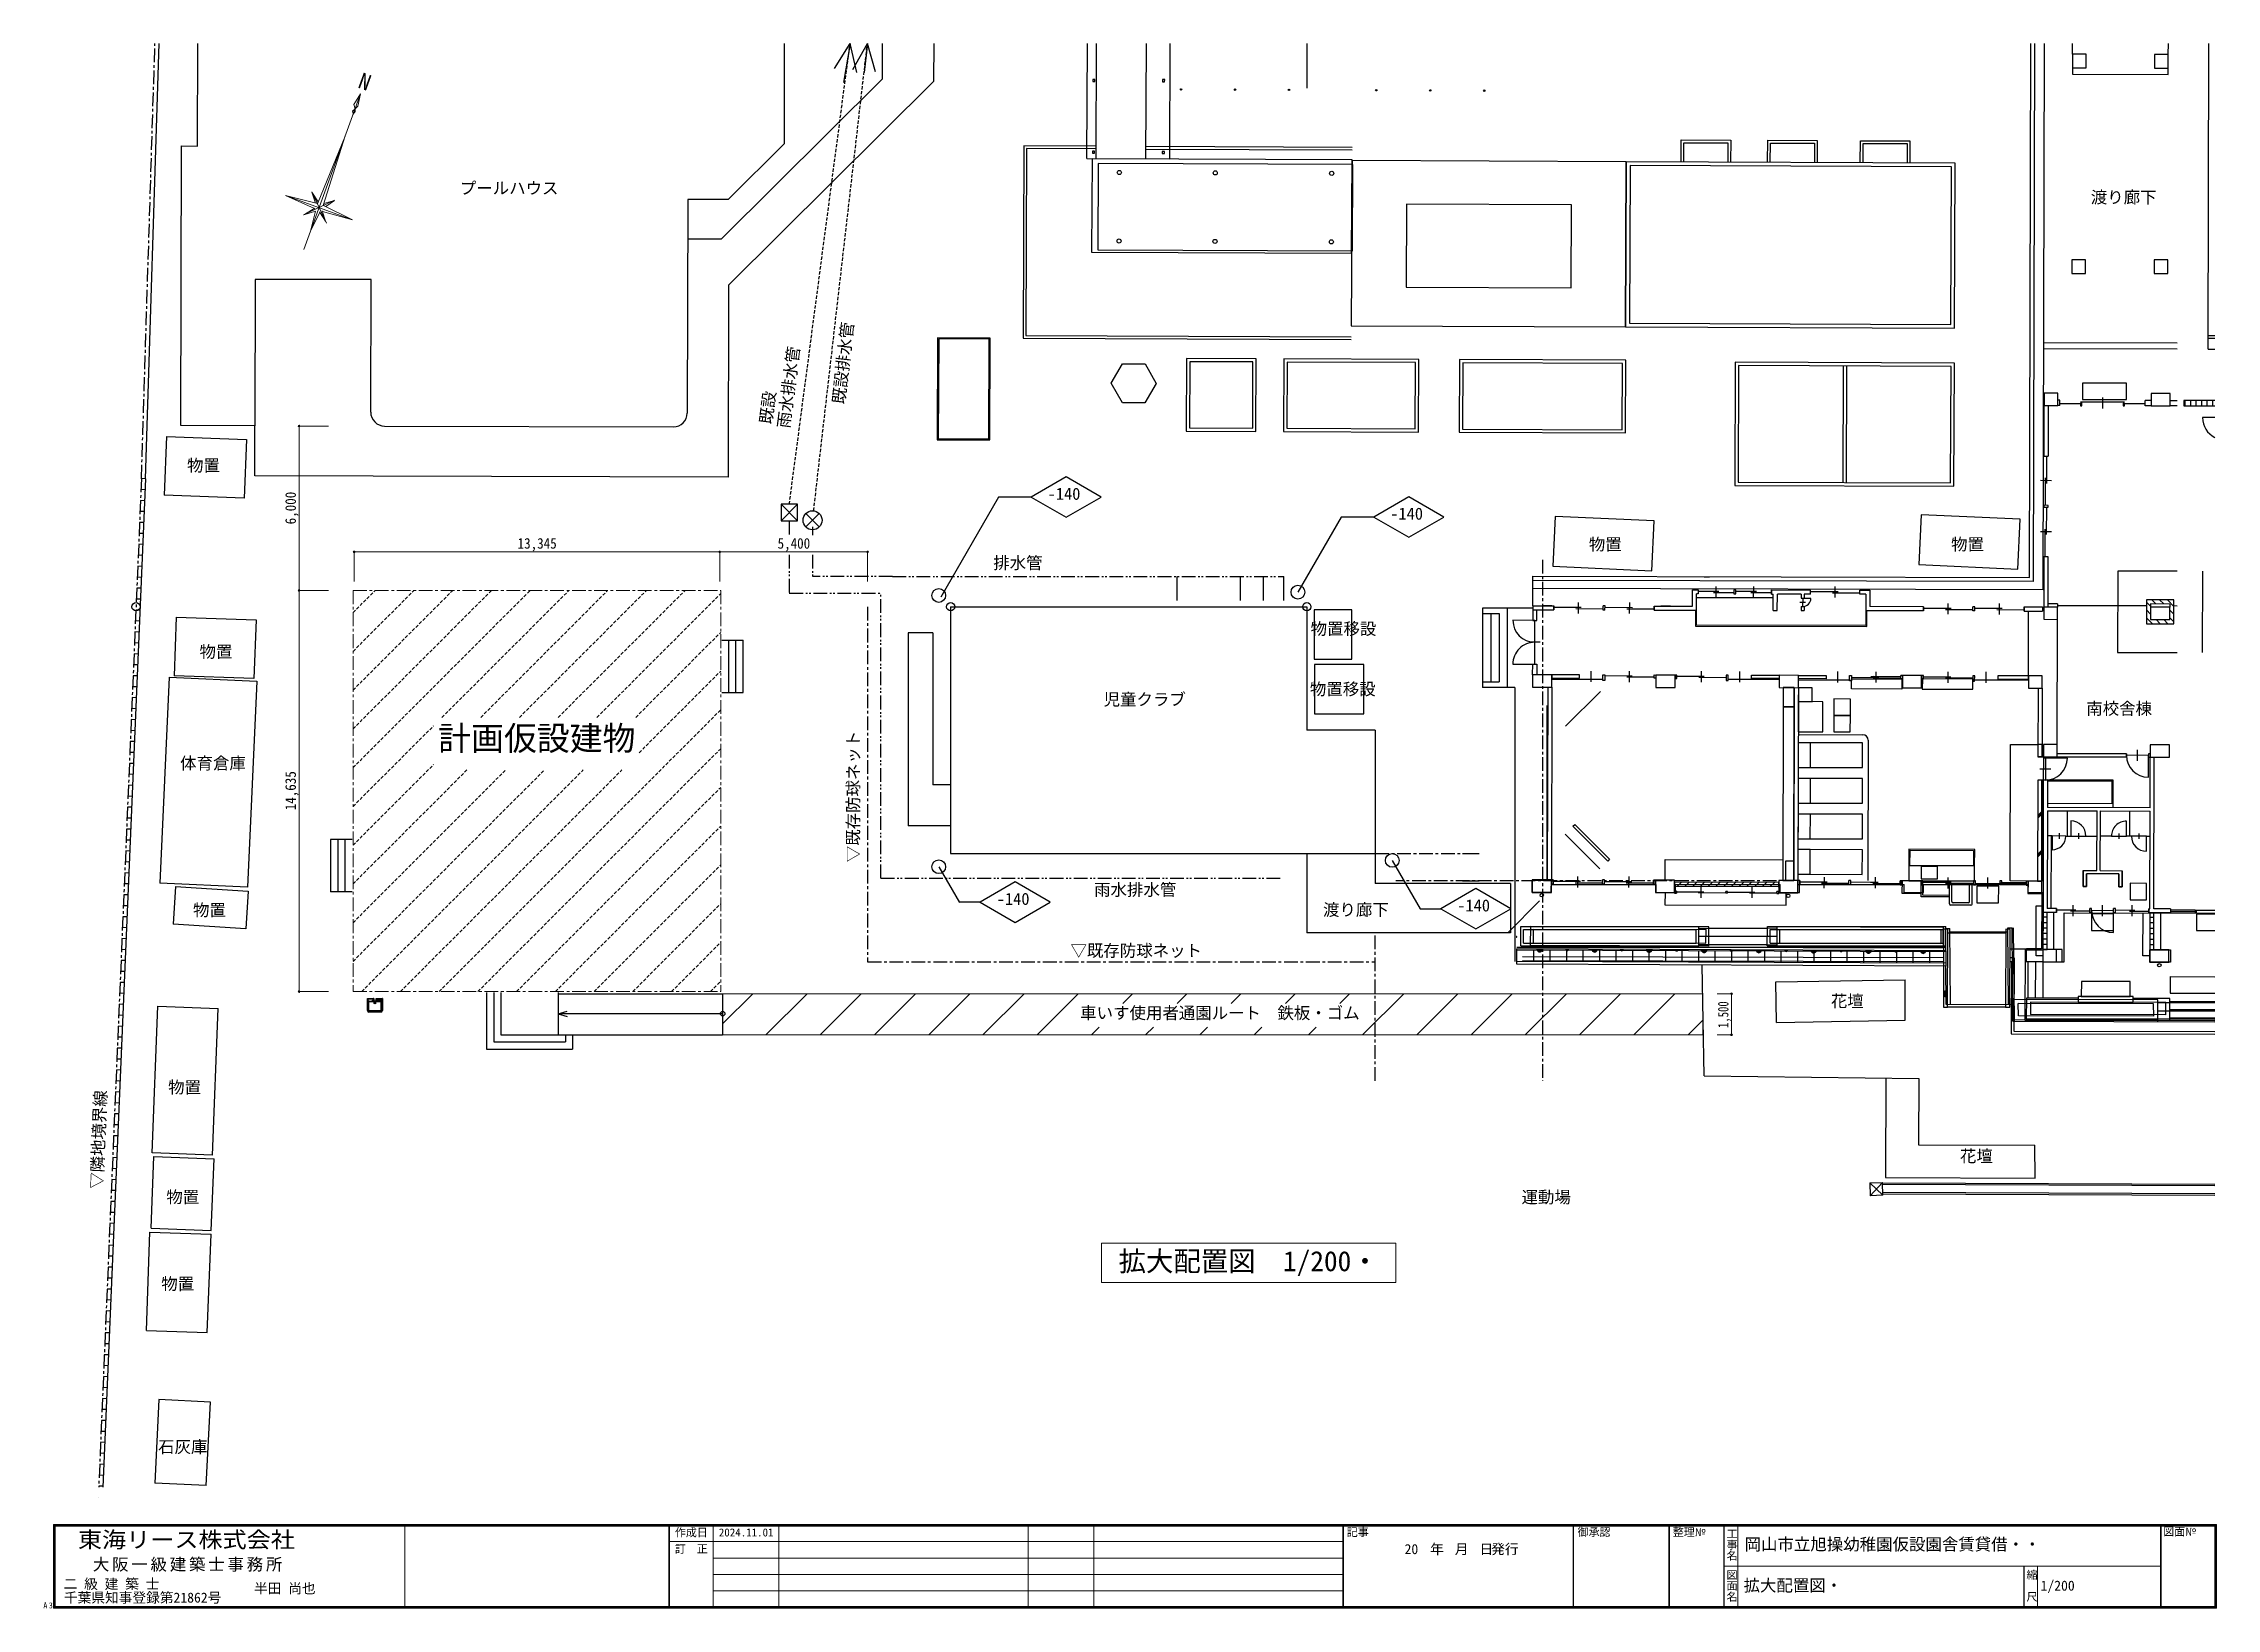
# Model space of a CAD drawing. Units: millimetres at full size, with parts at 1:50. Extents: x -38393 to 40930, y -28590 to 28520.
import ezdxf
from ezdxf.enums import TextEntityAlignment as Align

# ---------------------------------------------------------------- set-up
doc = ezdxf.new("R2010")
doc.units = ezdxf.units.MM
doc.header["$LTSCALE"] = 100
doc.header["$PDMODE"] = 32
doc.header["$PDSIZE"] = 60
for name, pattern in [('CHAIN1', [8, 5, -1, 1, -1]), ('DASHED1', [1.8, 1.2, -0.6]), ('DOUBLE_CHAIN1', [8.8, 5, -1, 0.6, -0.6, 0.6, -1])]:
    doc.linetypes.add(name, pattern=pattern)
for name, color, linetype, lineweight in [('0-0_基準線', 7, 'Continuous', 18), ('9-5', 7, 'Continuous', 18), ('E-0_リスト太線', 3, 'Continuous', 18), ('F-0_図枠太線', 134, 'Continuous', 30)]:
    doc.layers.add(name, color=color, linetype=linetype, lineweight=lineweight)
doc.layers.add('0-1_ポーチ', color=134, linetype='Continuous')
doc.layers.add('0-D_ブレース', color=134, linetype='Continuous')
doc.styles.add('@ＭＳ ゴシック', font='')
doc.styles.add('ＭＳ ゴシック', font='')
doc.styles.get('@ＭＳ ゴシック').set_extended_font_data('@MS Gothic')
doc.styles.get('ＭＳ ゴシック').set_extended_font_data('MS Gothic')

msp = doc.modelspace()

# ---------------------------------------------------------------- texts
at = {"layer": '0-0_基準線', "style": 'ＭＳ ゴシック'}
msp.add_text('N', height=586.5, rotation=340, dxfattribs=at).set_placement((-27007.6, 26755.6), align=Align.BOTTOM_LEFT)
at = {"layer": '0-0_基準線', "style": 'ＭＳ ゴシック', "width": 0.9}
for s, p in [('6,000', (-29062.4, 10972.8)), ('14,635', (-29062.4, 537.8))]:
    msp.add_text(s, height=388.6, rotation=90, dxfattribs=at).set_placement(p, align=Align.BOTTOM_LEFT)
msp.add_text('13,345', height=388.6, dxfattribs=at).set_placement((-21085.5, 9968.8), align=Align.BOTTOM_LEFT)
at = {"layer": '0-0_基準線', "style": 'ＭＳ ゴシック'}
msp.add_text('計画仮設建物', height=879.8, dxfattribs=at).set_placement((-23984, 2462.3), align=Align.BOTTOM_LEFT)
at = {"layer": '9-5', "style": 'ＭＳ ゴシック', "width": 0.9}
msp.add_text('5,400', height=388.6, dxfattribs=at).set_placement((-11595.5, 9968.8), align=Align.BOTTOM_LEFT)
at = {"layer": '9-5', "style": 'ＭＳ ゴシック'}
msp.add_text('▽既存防球ネット', height=439.9, rotation=90, dxfattribs=at).set_placement((-8486.1, -1357.2), align=Align.BOTTOM_LEFT)
msp.add_text('▽既存防球ネット', height=439.9, dxfattribs=at).set_placement((-903.3, -4934.1), align=Align.BOTTOM_LEFT)
at = {"layer": '9-5', "style": 'ＭＳ ゴシック', "width": 0.75}
msp.add_text('1,500', height=381.2, rotation=90, dxfattribs=at).set_placement((23226.4, -7404.7), align=Align.BOTTOM_LEFT)
at = {"layer": 'E-0_リスト太線', "color": 7, "style": 'ＭＳ ゴシック', "width": 1.1}
msp.add_text('東海リース株式会社', height=586.5, dxfattribs=at).set_placement((-37135, -26546), align=Align.BOTTOM_LEFT)
at = {"layer": 'E-0_リスト太線', "color": 4, "style": 'ＭＳ ゴシック'}
for s, height, p in [('作成日', 293.3, (-15344, -26048)), ('2024.11.01', 293.3, (-13740, -26048)), ('記事', 293.3, (9181.1, -26037.2)), ('御承認', 293.3, (17608.1, -26039.3)), ('整理№', 293.3, (21083.2, -26037.1)), ('図面№', 293.3, (38985, -26017.2)), ('訂\u3000正', 293.3, (-15344, -26648)), ('20', 366.6, (11291.2, -26714.1)), ('年', 366.6, (12224.3, -26714.1)), ('月', 366.6, (13124.3, -26714.1)), ('日', 366.6, (14024.3, -26714.1)), ('発行', 366.6, (14451.8, -26714.1)), ('二 級 建 築 士', 366.6, (-37657.5, -27984.5)), ('半田 尚也', 366.6, (-30708.1, -28147.5)), ('千葉県知事登録第21862号', 366.6, (-37646.2, -28484.5))]:
    msp.add_text(s, height=height, dxfattribs=at).set_placement(p, align=Align.BOTTOM_LEFT)
at = {"layer": 'E-0_リスト太線', "color": 4, "style": '@ＭＳ ゴシック'}
for s, p in [('工事名', (23002, -25656)), ('図面名', (23002, -27156)), ('縮\u3000尺', (33952, -27156))]:
    msp.add_text(s, height=293.3, rotation=270, dxfattribs=at).set_placement(p, align=Align.BOTTOM_LEFT)
at = {"layer": 'E-0_リスト太線', "color": 7, "style": 'ＭＳ ゴシック'}
for s, height, p in [('岡山市立旭操幼稚園仮設園舎賃貸借・・', 439.9, (23704, -26597)), ('拡大配置図・', 439.9, (23665, -28097)), ('1/200', 366.6, (34506.2, -28047.5))]:
    msp.add_text(s, height=height, dxfattribs=at).set_placement(p, align=Align.BOTTOM_LEFT)
at = {"layer": 'E-0_リスト太線', "color": 7, "attachment_point": 7, "style": 'ＭＳ ゴシック'}
for s, insert, char_height in [('\\T1.17;大阪一級建築士事務所', (-36590.5, -27247), 439.9), ('\\T1.36;\\W0.9;A3', (-38398.7, -28589.9), 219.9)]:
    msp.add_mtext(s, dxfattribs=dict(at, insert=insert, char_height=char_height))
at = {"layer": 'F-0_図枠太線', "color": 7, "style": 'ＭＳ ゴシック'}
for s, p in [('\u3000\u3000プールハウス', (-24393.7, 22890.4)), ('渡り廊下', (36339.7, 22558)), ('物置', (-33151.7, 12769)), ('-140', (-1738.9, 11735.9)), ('-140', (10767.3, 11010.4)), ('物置', (18016.6, 9891.7)), ('物置', (31240.2, 9891.7)), ('排水管', (-3722.4, 9214.5)), ('物置移設', (7861.4, 6810.6)), ('物置', (-32695.3, 5972.9)), ('児童クラブ', (304.9, 4233.1)), ('物置移設', (7835.6, 4609.1)), ('南校舎棟', (36174.4, 3899.6)), ('体育倉庫', (-33404.2, 1904.4)), ('雨水排水管', (-41.6, -2709.4)), ('物置', (-32934, -3455.9)), ('-140', (-3596.1, -3045.7)), ('渡り廊下', (8313.8, -3441.6)), ('-140', (13213.3, -3285.7)), ('花壇', (26852.2, -6773)), ('物置', (-33842.5, -9920.5)), ('花壇', (31564.8, -12432.5)), ('物置', (-33907.4, -13924.4)), ('運動場', (15560.8, -13929.9)), ('物置', (-34091.4, -17093.2)), ('石灰庫', (-34208.6, -23041.3))]:
    msp.add_text(s, height=439.9, dxfattribs=at).set_placement(p, align=Align.BOTTOM_LEFT)
for s, rotation, p in [('既設排水管', 83.59, (-9023.4, 15331.5)), ('雨水排水管', 82.631, (-11039.6, 14443.5)), ('既設', 82.631, (-11685.3, 14595)), ('▽隣地境界線', 87.571, (-36106.2, -13288.7))]:
    msp.add_text(s, height=439.9, rotation=rotation, dxfattribs=at).set_placement(p, align=Align.BOTTOM_LEFT)
at = {"layer": 'F-0_図枠太線', "color": 2, "style": 'ＭＳ ゴシック'}
msp.add_text('車いす使用者通園ルート\u3000鉄板・ゴム', height=439.9, dxfattribs=at).set_placement((-550.4, -7208.2), align=Align.BOTTOM_LEFT)
at = {"layer": 'F-0_図枠太線', "color": 4, "style": 'ＭＳ ゴシック'}
msp.add_text('拡大配置図\u30001/200・', height=733.1, dxfattribs=at).set_placement((853.1, -16501.1), align=Align.BOTTOM_LEFT)

# ---------------------------------------------------------------- linework, layer by layer
at = {"layer": '0-0_基準線'}
for p, q in [((-28887.2, 21006.8), (-26819.6, 26687.2)), ((-26819.6, 26687.2), (-27063.2, 26293.7)), ((-27063.2, 26293.7), (-27019.3, 26138.7)), ((-27011.7, 26138.7), (-26912, 26226.3)), ((-27115.3, 26047.8), (-27019.3, 26138.7)), ((-27084.2, 25960.4), (-27111.3, 26051.2)), ((-27016.5, 26038.1), (-27092.2, 25938.4)), ((-27019.3, 26138.7), (-27051.7, 26049.6)), ((-27027.6, 26146.3), (-27024.2, 26127.1)), ((-27009.2, 26139.7), (-27027.6, 26146.3)), ((-27024.2, 26127.1), (-27009.2, 26139.7)), ((-27020.4, 26138.4), (-27020.1, 26136.4)), ((-27018.6, 26137.7), (-27020.4, 26138.4)), ((-27020.1, 26136.4), (-27018.6, 26137.7)), ((-27019.3, 26138.7), (-27015.8, 26011.6)), ((-27384.1, 25136.4), (-28393.1, 22668.3)), ((-28182, 22603.9), (-27380.1, 25147.4)), ((-28067.2, 21967.3), (-28595.3, 23100.9)), ((-28591.6, 23094), (-28362.7, 22742.3)), ((-28460.6, 22695.6), (-28591.6, 23094)), ((-29553, 22978.4), (-28500.6, 22496.5)), ((-28389.7, 22677.5), (-29553, 22978.4)), ((-29553, 22978.4), (-27109.8, 22089.1)), ((-27764.6, 22798.5), (-28897.9, 22269.6)), ((-28893.6, 22268.1), (-28467, 22402.6)), ((-28486.6, 22504.5), (-28827.1, 22302.6)), ((-28467, 22402.6), (-28644.8, 21672.5)), ((-28644.8, 21672.5), (-28305.9, 22358.5)), ((-28314.6, 22372.7), (-28100, 22038.7)), ((-28100.2, 22038.1), (-28216.3, 22418.6)), ((-28205.9, 22394), (-27109.8, 22089.1)), ((-27109.8, 22089.1), (-28167, 22610.9)), ((-28158.1, 22681), (-27770.5, 22795.8)), ((-27771.6, 22792.8), (-28080.2, 22568.2)), ((-29062.4, 14560.3), (-27985.6, 14560.3)), ((-29062.4, 8560.3), (-29062.4, 14560.3)), ((-27053, 9968.8), (-13708, 9968.8)), ((-27053, 9968.8), (-27053, 8892)), ((-13708, 9968.8), (-13708, 8892)), ((-29062.4, 8560.3), (-27985.6, 8560.3)), ((-29062.4, 8560.3), (-29062.4, -6074.7)), ((-29062.4, 8560.3), (-27985.6, 8560.3)), ((-29062.4, -6074.7), (-27985.6, -6074.7))]:
    msp.add_line(p, q, dxfattribs=at)
at = {"layer": '0-0_基準線', "color": 4, "linetype": 'DASHED1', "lineweight": 9}
for p, q in [((-27093, 2094.3), (-20627, 8560.3)), ((-27093, 3508.5), (-22041.2, 8560.3)), ((-27093, 4922.7), (-23455.5, 8560.3)), ((-27093, 6337), (-24869.7, 8560.3)), ((-27093, 7751.2), (-26283.9, 8560.3)), ((-23845.5, 3927.6), (-19212.8, 8560.3)), ((-22431.3, 3927.6), (-17798.6, 8560.3)), ((-21017.1, 3927.6), (-16384.4, 8560.3)), ((-19602.9, 3927.6), (-14970.2, 8560.3)), ((-18188.6, 3927.6), (-13673, 8443.3)), ((-16774.4, 3927.6), (-13673, 7029)), ((-16647.6, 2640.2), (-13673, 5614.8)), ((-23948.3, -6074.7), (-13673, 4200.6)), ((-27093, 680.1), (-24154.8, 3618.3)), ((-22534.1, -6074.7), (-13673, 2786.4)), ((-27093, -734.1), (-24154.8, 2204)), ((-27093, -2148.3), (-22932.7, 2012)), ((-27093, -3562.5), (-21518.5, 2012)), ((-27093, -4976.7), (-20104.3, 2012)), ((-26776.7, -6074.7), (-18690.1, 2012)), ((-25362.5, -6074.7), (-17275.8, 2012)), ((-21119.9, -6074.7), (-13673, 1372.2)), ((-19705.7, -6074.7), (-13673, -42)), ((-18291.5, -6074.7), (-13673, -1456.2)), ((-16877.2, -6074.7), (-13673, -2870.5)), ((-15463, -6074.7), (-13673, -4284.7)), ((-14048.8, -6074.7), (-13673, -5698.9))]:
    msp.add_line(p, q, dxfattribs=at)
at = {"layer": '0-0_基準線', "color": 134, "linetype": 'CHAIN1', "lineweight": 20}
for p, q in [((-27093, 8560.3), (-27093, -6074.7)), ((-27093, -6074.7), (-13673, -6074.7))]:
    msp.add_line(p, q, dxfattribs=at)
at = {"layer": '0-0_基準線'}
msp.add_lwpolyline([(-26912, 26226.3), (-26819.6, 26687.2), (-26953, 26320.7)], dxfattribs=at)
at = {"layer": '0-0_基準線', "color": 134, "linetype": 'CHAIN1', "lineweight": 20}
msp.add_lwpolyline([(-27093, 8560.3), (-13673, 8560.3), (-13673, -6074.7)], dxfattribs=at)
at = {"layer": '0-0_基準線'}
for p in [(-29062.4, 14560.3), (-27053, 9968.8), (-13708, 9968.8), (-29062.4, 8560.3), (-29062.4, -6074.7)]:
    msp.add_point(p, dxfattribs=at)
at = {"layer": '0-1_ポーチ'}
for p, q in [((-26569.5, -6770), (-26569.5, -6335)), ((-26559.5, -6325), (-26342, -6325)), ((-26360.5, -6341), (-26530.5, -6341)), ((-26252, -6410), (-26252, -6330)), ((-26247, -6325), (-26029.5, -6325)), ((-26049.5, -6337), (-26228.5, -6337)), ((-26058.5, -6341), (-26228.5, -6341)), ((-26049.5, -6337), (-26049.5, -6770)), ((-26019.5, -6335), (-26019.5, -6770)), ((-26535.5, -6455), (-26535.5, -6346)), ((-26535.5, -6455), (-26535.5, -6770)), ((-26524.5, -6455), (-26524.5, -6770)), ((-26514.5, -6434), (-26507, -6434)), ((-26514.5, -6445), (-26294.5, -6445)), ((-26294.5, -6780), (-26514.5, -6780)), ((-26294.5, -6791), (-26514.5, -6791)), ((-26294.5, -6795), (-26514.5, -6795)), ((-26294.5, -6825), (-26514.5, -6825)), ((-26507, -6424), (-26382.1, -6424)), ((-26507, -6434), (-26382.1, -6434)), ((-26382.1, -6434), (-26349.5, -6434)), ((-26355.5, -6414), (-26355.5, -6346)), ((-26351.5, -6417), (-26351.5, -6346)), ((-26349.5, -6434), (-26294.5, -6434)), ((-26242.5, -6422), (-26346.5, -6422)), ((-26346.5, -6423), (-26242.5, -6423)), ((-26294.5, -6410), (-26252, -6410)), ((-26294.5, -6434), (-26074.5, -6434)), ((-26294.5, -6445), (-26074.5, -6445)), ((-26074.5, -6780), (-26294.5, -6780)), ((-26074.5, -6791), (-26294.5, -6791)), ((-26074.5, -6795), (-26294.5, -6795)), ((-26074.5, -6825), (-26294.5, -6825)), ((-26237.5, -6346), (-26237.5, -6417)), ((-26233.5, -6346), (-26233.5, -6417)), ((-26225.5, -6418), (-26225.5, -6354)), ((-26223.5, -6427), (-26063.5, -6427)), ((-26220.5, -6349), (-26064.5, -6349)), ((-26064.5, -6423), (-26220.5, -6423)), ((-26174, -6369.2), (-26198.4, -6398.3)), ((-26193, -6402.8), (-26168.6, -6373.7)), ((-26134, -6369.2), (-26158.4, -6398.3)), ((-26153, -6402.8), (-26128.6, -6373.7)), ((-26094, -6369.2), (-26118.4, -6398.3)), ((-26113, -6402.8), (-26088.6, -6373.7)), ((-26064.5, -6770), (-26064.5, -6455)), ((-26059.5, -6354), (-26059.5, -6418)), ((-26053.5, -6417), (-26053.5, -6346)), ((-26053.5, -6770), (-26053.5, -6455))]:
    msp.add_line(p, q, dxfattribs=at)
for points in [[(-26539.5, -6770), (-26539.5, -6337), (-26360.5, -6337)], [(-26337, -6330), (-26337, -6410), (-26294.5, -6410)]]:
    msp.add_lwpolyline(points, dxfattribs=at)
for centre, radius in [((-26374.5, -6400), 7.5), ((-26374.5, -6400), 2.5), ((-26294.5, -6495), 32.5), ((-26294.5, -6495), 29), ((-26294.5, -6495), 21)]:
    msp.add_circle(centre, radius, dxfattribs=at)
for centre, radius, start, end in [((-26559.5, -6335), 10, 90, 180), ((-26530.5, -6346), 5, 90, 180), ((-26360.5, -6346), 9, 0, 90), ((-26360.5, -6346), 5, 0, 90), ((-26342, -6330), 5, 0, 90), ((-26247, -6330), 5, 90, 180), ((-26228.5, -6346), 9, 90, 180), ((-26228.5, -6346), 5, 90, 180), ((-26058.5, -6346), 5, 0, 90), ((-26029.5, -6335), 10, 0, 90), ((-26514.5, -6770), 55, 180, 270), ((-26514.5, -6770), 25, 180, 270), ((-26514.5, -6455), 21, 90, 180), ((-26514.5, -6770), 21, 180, 270), ((-26514.5, -6455), 10, 90, 180), ((-26514.5, -6770), 10, 180, 270), ((-26507, -6429), 5, 90, 180), ((-26507, -6429), 5, 180, 270), ((-26382, -6429), 5, 0, 91.14576), ((-26382, -6429), 5, 268.85424, 0), ((-26346.5, -6414), 9, 180, 270), ((-26346.5, -6417), 5, 180, 270), ((-26242.5, -6414), 9, 270, 0), ((-26242.5, -6417), 5, 270, 0), ((-26223.5, -6417), 10, 180, 270), ((-26220.5, -6354), 5, 90, 180), ((-26220.5, -6418), 5, 180, 270), ((-26195.7, -6400.5), 3.5, 140, 230), ((-26195.7, -6400.5), 3.5, 230, 320), ((-26171.3, -6371.4), 3.5, 50, 140), ((-26171.3, -6371.4), 3.5, 320, 50), ((-26155.7, -6400.5), 3.5, 140, 230), ((-26155.7, -6400.5), 3.5, 230, 320), ((-26131.3, -6371.4), 3.5, 50, 140), ((-26131.3, -6371.4), 3.5, 320, 50), ((-26115.7, -6400.5), 3.5, 140, 230), ((-26115.7, -6400.5), 3.5, 230, 320), ((-26091.3, -6371.4), 3.5, 50, 140), ((-26091.3, -6371.4), 3.5, 320, 50), ((-26074.5, -6455), 21, 0, 90), ((-26074.5, -6455), 10, 0, 90), ((-26074.5, -6770), 55, 270, 0), ((-26074.5, -6770), 10, 270, 0), ((-26074.5, -6770), 21, 270, 0), ((-26074.5, -6770), 25, 270, 0), ((-26064.5, -6354), 5, 0, 90), ((-26064.5, -6418), 5, 270, 0), ((-26063.5, -6417), 10, 270, 0)]:
    msp.add_arc(centre, radius, start, end, dxfattribs=at)
at = {"layer": '0-D_ブレース'}
for p, q in [((-13635.5, 6747.8), (-12855.5, 6747.8)), ((-13375.5, 4837.8), (-13375.5, 6747.8)), ((-13115.5, 4837.8), (-13115.5, 6747.8)), ((-12855.5, 4837.8), (-12855.5, 6747.8)), ((-13635.5, 4837.8), (-12855.5, 4837.8)), ((-27130.5, -532.2), (-27910.5, -532.2)), ((-27910.5, -532.2), (-27910.5, -2442.2)), ((-27650.5, -532.2), (-27650.5, -2442.2)), ((-27390.5, -532.2), (-27390.5, -2442.2)), ((-27130.5, -2442.2), (-27910.5, -2442.2)), ((-22215.5, -6112.2), (-22215.5, -8174.7)), ((-21955.5, -6112.2), (-21955.5, -7914.7)), ((-21695.5, -6112.2), (-21695.5, -7654.7)), ((-19600.5, -6112.2), (-19600.5, -7654.7)), ((-19600.5, -6883.5), (-19281, -6990.3)), ((-21955.5, -7914.7), (-19340.5, -7914.7)), ((-21695.5, -7654.7), (-13600.5, -7654.7)), ((-19340.5, -7654.7), (-19340.5, -7914.7)), ((-19080.5, -7654.7), (-19080.5, -8174.7)), ((-22215.5, -8174.7), (-19080.5, -8174.7))]:
    msp.add_line(p, q, dxfattribs=at)
for points in [[(-19600.5, -6164.7), (-13600.5, -6164.7), (-13600.5, -7654.7)], [(-13600.5, -6883.5), (-19600.5, -6883.5), (-19279.2, -6786.2)]]:
    msp.add_lwpolyline(points, dxfattribs=at)
msp.add_circle((-13600.5, -6883.5), 79.8, dxfattribs=at)
at = {"layer": '9-5'}
for p, q in [((-13708, 9968.8), (-8308, 9968.8)), ((-13708, 9968.8), (-13708, 8892)), ((-8308, 9968.8), (-8308, 8892)), ((-13600.5, -6154.7), (22173.1, -6154.7)), ((-13600.5, -7255.8), (-12499.4, -6154.7)), ((-13600.5, -7654.7), (-13600.5, -6164.7)), ((-12019.5, -7654.7), (-10519.5, -6154.7)), ((-10039.6, -7654.7), (-8539.6, -6154.7)), ((-8059.7, -7654.7), (-6559.7, -6154.7)), ((-6079.8, -7654.7), (-4579.8, -6154.7)), ((-4099.9, -7654.7), (-2599.9, -6154.7)), ((-2120, -7654.7), (-620, -6154.7)), ((1004.8, -6509.9), (1359.9, -6154.7)), ((2984.7, -6509.9), (3339.8, -6154.7)), ((4964.6, -6509.9), (5319.7, -6154.7)), ((6944.4, -6509.9), (7299.6, -6154.7)), ((8924.3, -6509.9), (9279.5, -6154.7)), ((9759.4, -7654.7), (11259.4, -6154.7)), ((11739.3, -7654.7), (13239.3, -6154.7)), ((13719.2, -7654.7), (15219.2, -6154.7)), ((15699.1, -7654.7), (17199.1, -6154.7)), ((17679, -7654.7), (19179, -6154.7)), ((19658.9, -7654.7), (21158.9, -6154.7)), ((22173.1, -6154.7), (22173.1, -7654.7)), ((21638.8, -7654.7), (22173.1, -7120.5)), ((-13600.5, -7654.7), (22173.1, -7654.7)), ((-140.1, -7654.7), (142.1, -7372.5)), ((1839.8, -7654.7), (2122, -7372.5)), ((3819.7, -7654.7), (4101.9, -7372.5)), ((5799.6, -7654.7), (6081.8, -7372.5)), ((7779.5, -7654.7), (8061.7, -7372.5))]:
    msp.add_line(p, q, dxfattribs=at)
at = {"layer": '9-5', "color": 5, "linetype": 'CHAIN1', "lineweight": 25}
for p, q in [((-8308, 7966.1), (-8308, -4986.8)), ((-8308, -4986.8), (10222, -4986.8))]:
    msp.add_line(p, q, dxfattribs=at)
at = {"layer": '9-5', "color": 4, "lineweight": 9}
for p, q in [((23226.4, -6154.7), (22701.3, -6154.7)), ((23226.4, -6154.7), (23226.4, -7654.7)), ((23226.4, -7654.7), (22701.3, -7654.7))]:
    msp.add_line(p, q, dxfattribs=at)
at = {"layer": '9-5'}
for p in [(-13708, 9968.8), (-8308, 9968.8), (23226.4, -6154.7), (23226.4, -7654.7)]:
    msp.add_point(p, dxfattribs=at)
at = {"layer": 'E-0_リスト太線', "color": 7}
for p, q in [((-38030, -28580), (-38030, -25520)), ((-38030, -25520), (40930, -25520)), ((-37970, -28520), (-37970, -25580)), ((-37970, -25580), (40870, -25580)), ((-25200, -25560), (-25200, -28540)), ((40870, -28520), (40870, -25580)), ((40930, -28580), (40930, -25520)), ((40870, -28520), (-37970, -28520)), ((40930, -28580), (-38030, -28580))]:
    msp.add_line(p, q, dxfattribs=at)
at = {"layer": 'E-0_リスト太線'}
for p, q in [((-38010, -28560), (-38010, -25540)), ((-38010, -25540), (40910, -25540)), ((-37990, -28540), (-37990, -25560)), ((-15560, -25560), (-37990, -25560)), ((-15560, -28540), (-15560, -25560)), ((-15540, -28540), (-15540, -25560)), ((-15540, -25560), (9040, -25560)), ((9040, -26150), (-15540, -26150)), ((-13950, -28540), (-13950, -25560)), ((-11550, -25560), (-11550, -28540)), ((-2450, -28540), (-2450, -25560)), ((-50, -25560), (-50, -28540)), ((9040, -28540), (9040, -25560)), ((9060, -28540), (9060, -25560)), ((9060, -25560), (17440, -25560)), ((17440, -25560), (17440, -28540)), ((17460, -25560), (20940, -25560)), ((17460, -25560), (17460, -28540)), ((20940, -28540), (20940, -25560)), ((20960, -28540), (20960, -25560)), ((20960, -25560), (22940, -25560)), ((22940, -28540), (22940, -25560)), ((22960, -28540), (22960, -25560)), ((22960, -25560), (38890, -25560)), ((38890, -28540), (38890, -25560)), ((38910, -28540), (38910, -25560)), ((38910, -25560), (40890, -25560)), ((40890, -28540), (40890, -25560)), ((40910, -28560), (40910, -25540)), ((9040, -26750), (-13950, -26750)), ((9040, -27350), (-13950, -27350)), ((22960, -27050), (38890, -27050)), ((33890, -27050), (33890, -28540)), ((33910, -27050), (33910, -28540)), ((-37990, -28540), (-15560, -28540)), ((-15540, -28540), (9040, -28540)), ((9040, -27950), (-13950, -27950)), ((9060, -28540), (17440, -28540)), ((17460, -28540), (20940, -28540)), ((20960, -28540), (22940, -28540)), ((22960, -28540), (33890, -28540)), ((33910, -28540), (38890, -28540)), ((38910, -28540), (40890, -28540)), ((40910, -28560), (-38010, -28560))]:
    msp.add_line(p, q, dxfattribs=at)
at = {"layer": 'E-0_リスト太線', "color": 4, "lineweight": 9}
for p, q in [((23450, -28520), (23450, -25580)), ((34400, -28520), (34400, -27050))]:
    msp.add_line(p, q, dxfattribs=at)
at = {"layer": 'F-0_図枠太線', "linetype": 'CHAIN1'}
for p, q in [((-34815.4, 12639.4), (-34324, 28520)), ((-34815.3, 12641.1), (-36376.3, -24156.2)), ((16322, 9673), (16322, -9330.8)), ((10222, -1033.9), (14013.8, -1033.9)), ((24863.4, -2033.9), (10967, -2033.9)), ((10222, -9330.8), (10222, -3933.9))]:
    msp.add_line(p, q, dxfattribs=at)
at = {"layer": 'F-0_図枠太線'}
for p, q in [((-34665.4, 12634.8), (-34174, 28520)), ((-32771.4, 24778.2), (-32761.6, 28520)), ((-11349.1, 24869), (-11339.5, 28520)), ((-9520.2, 27601.3), (-8948, 28520)), ((-8843.6, 27573.9), (-8317.9, 28520)), ((-7770.8, 27226.8), (-7765.5, 28520)), ((-5891.1, 27150.1), (-5885.5, 28520)), ((-302.6, 24316.9), (-285.4, 28520)), ((32.4, 24315.6), (49.6, 28520)), ((1852.4, 24308.1), (1869.6, 28520)), ((2722.4, 24304.6), (2739.6, 28520)), ((7722, 28520), (7722, 26891.3)), ((34099.9, 9032.7), (34146.2, 28520)), ((34249.5, 8882.4), (34296.2, 28520)), ((34598.8, 8581.5), (34646.2, 28520)), ((35670.3, 28129), (35671.2, 28520)), ((39170.3, 28120.7), (39171.2, 28520)), ((40624.7, 17367.2), (40651.2, 28520)), ((-7770.8, 27226.8), (-13650.2, 21378)), ((-5891.1, 27150.1), (-13384.7, 19695.7)), ((35669.1, 27629), (35668.6, 27394)), ((35668.6, 27394), (39168.5, 27385.7)), ((39168.5, 27385.7), (39169.1, 27620.7)), ((1853.9, 24668.1), (9373.8, 24637.5)), ((1854.3, 24768.1), (9374.2, 24737.5)), ((-302.6, 24316.9), (2722.4, 24304.6)), ((-13650.2, 21378), (-14880.2, 21381.3)), ((39497.3, 17589.9), (34620.3, 17601.5)), ((40624.7, 17367.2), (40625.3, 17587.2)), ((40625.7, 17767.2), (40870, 17766.6)), ((40625.9, 17867.2), (40870, 17866.6)), ((27301.8, 16749.3), (27284.5, 12499.3)), ((27421.8, 16748.8), (27404.5, 12498.8)), ((39497.3, 17369.9), (34619.8, 17381.5)), ((40624.7, 17367.2), (40870, 17366.6)), ((34635.4, 13466.4), (34639.8, 15306.4)), ((34789.8, 15306.1), (34785.4, 13466.1)), ((35204.8, 15305.1), (35139.8, 15305.3)), ((35960, 15370), (35205, 15371.8)), ((37570.1, 15432.8), (35960.1, 15436.6)), ((36765.5, 15601.4), (36764.6, 15201.4)), ((38325, 15364.4), (37570, 15366.1)), ((38324.8, 15297.7), (38325.3, 15497.7)), ((38539.8, 15297.2), (38324.8, 15297.7)), ((38540.3, 15497.2), (38325.3, 15497.7)), ((39497.3, 15294.9), (39239.8, 15295.5)), ((39240.3, 15495.5), (39497.3, 15494.9)), ((39735.3, 15494.3), (39734.8, 15294.3)), ((39735.3, 15494.3), (39734.8, 15294.3)), ((39734.8, 15294.3), (40870, 15291.6)), ((40870, 15491.6), (39735.3, 15494.3)), ((39789.8, 15294.2), (39790.3, 15494.2)), ((39989.8, 15293.7), (39990.3, 15493.7)), ((40189.8, 15293.3), (40190.3, 15493.3)), ((40389.8, 15292.8), (40390.3, 15492.8)), ((40589.8, 15292.3), (40590.3, 15492.3)), ((40789.8, 15291.8), (40790.3, 15491.8)), ((-25948.2, 14560.3), (-15398.2, 14532.6)), ((40870, 14866.6), (40418.8, 14867.7)), ((-33903.4, 14182.5), (-33985.1, 12038.9)), ((-33903.4, 14182.5), (-30985.5, 14071.3)), ((-1063.8, 12703.2), (-2340.7, 11966)), ((213.1, 11966), (-1063.8, 12703.2)), ((34635.4, 13466.4), (34785.4, 13466.1)), ((34733.1, 12466.2), (34735.4, 13466.2)), ((-34665.4, 12634.8), (-36226.2, -24156.2)), ((-34682.4, 12235.1), (-34832.3, 12241.5)), ((-34665.4, 12634.8), (-34815.3, 12641.1)), ((-3526.4, 11966), (-5631.2, 8320.4)), ((-2340.7, 11966), (-3526.4, 11966)), ((-2340.7, 11966), (-1063.8, 11228.7)), ((-1063.8, 11228.7), (213.1, 11966)), ((11442.4, 11977.7), (10165.5, 11240.4)), ((12719.3, 11240.4), (11442.4, 11977.7)), ((34908.3, 12565.8), (34508.3, 12566.7)), ((34681.2, 11666.3), (34683.5, 12666.3)), ((-34716.3, 11435.9), (-34866.2, 11442.3)), ((-34699.3, 11835.5), (-34849.2, 11841.9)), ((-11467.4, 11105.1), (-10867.4, 11705.1)), ((-10867.4, 11105.1), (-11467.4, 11705.1)), ((-10073.9, 11365.9), (-10563.5, 10876.3)), ((-10073.9, 10876.3), (-10563.5, 11365.9)), ((10165.5, 11240.4), (11442.4, 10503.2)), ((11442.4, 10503.2), (12719.3, 11240.4)), ((34728.6, 10596.2), (34731, 11596.2)), ((-34750.2, 10636.7), (-34900.1, 10643)), ((-34733.2, 11036.3), (-34883.1, 11042.6)), ((34903.9, 10695.8), (34503.9, 10696.8)), ((34676.7, 9796.3), (34679.1, 10796.3)), ((-34784.1, 9837.4), (-34934, 9843.8)), ((-34767.2, 10237.1), (-34917, 10243.4)), ((34626.7, 9796.5), (34622.3, 7956.5)), ((34626.7, 9796.5), (34776.7, 9796.1)), ((34776.7, 9796.1), (34772.3, 7956.1)), ((-34818, 9038.2), (-34967.9, 9044.6)), ((-34801.1, 9437.8), (-34950.9, 9444.2)), ((2988.3, 8188.5), (2988.3, 9068.3)), ((5299.1, 8188.5), (5299.1, 9068.3)), ((6135.5, 8188.5), (6135.5, 9068.3)), ((6887, 8188.5), (6887, 9068.3)), ((15972.4, 8000.8), (15975, 9075.8)), ((34249.5, 8882.4), (15974.6, 8925.8)), ((15975, 9075.8), (34099.9, 9032.7)), ((22224.9, 9060.9), (22424.9, 9060.5)), ((37325.5, 9270), (37318.4, 6300.1)), ((39497.3, 9264.9), (37325.5, 9270)), ((40418.4, 6292.7), (40425.5, 9262.7)), ((-34851.9, 8239), (-35001.8, 8245.3)), ((-34835, 8638.6), (-34984.8, 8644.9)), ((-5278, 7966.1), (7722, 7966.1)), ((7722, 7966.1), (7722, 3466.1)), ((15972.4, 8000.8), (16737.4, 7999)), ((34598.8, 8581.5), (15973.9, 8625.8)), ((16672.4, 7999.1), (16322.4, 8000)), ((16737.4, 7999), (16737, 7849)), ((16737.4, 7999), (16737, 7849)), ((16737.4, 7999), (16737, 7849)), ((16737.3, 7949), (17737.3, 7946.6)), ((17636.7, 7721.8), (17637.7, 8121.8)), ((18537, 7844.7), (18537.4, 7994.7)), ((18607.3, 7944.5), (19607.3, 7942.2)), ((19506.7, 7717.4), (19507.7, 8117.4)), ((20997.4, 7988.8), (20647.4, 7989.7)), ((21947, 7836.6), (21948.5, 8436.6)), ((24748.1, 8289.9), (21948.1, 8296.6)), ((22013.8, 8586.4), (22013.5, 8436.4)), ((22013.7, 8536.4), (22763.7, 8534.7)), ((22563.6, 8485.1), (23313.6, 8483.3)), ((22663.2, 8309.9), (22664.1, 8709.9)), ((23383.7, 8533.2), (24133.7, 8531.4)), ((23933.6, 8481.9), (24683.6, 8480.1)), ((24033.2, 8306.6), (24034.1, 8706.6)), ((24683.4, 8430.1), (24683.8, 8580.1)), ((24683.8, 8580.1), (26113.8, 8576.7)), ((24747, 7829.9), (24748.4, 8429.9)), ((24897, 7829.6), (24898.4, 8429.6)), ((25763.4, 8427.5), (24898.4, 8429.6)), ((25922.7, 8122.1), (25722.7, 8122.6)), ((25762.4, 7977.5), (25762, 7827.5)), ((25762.4, 7977.5), (25882.4, 7977.2)), ((25763.4, 8427.5), (25763.1, 8277.5)), ((25763.1, 8277.5), (25883.1, 8277.2)), ((25823.1, 8272.4), (25822.4, 7972.4)), ((26123.1, 8271.7), (25823.1, 8272.4)), ((25882.4, 7977.2), (25882, 7827.2)), ((25883.4, 8427.2), (25883.1, 8277.2)), ((26113.4, 8426.7), (25883.4, 8427.2)), ((26113.4, 8426.7), (26113.8, 8576.7)), ((26113.7, 8526.7), (27113.7, 8524.3)), ((26913.6, 8474.8), (27913.6, 8472.4)), ((27013.1, 8299.6), (27014.1, 8699.6)), ((28128.4, 8421.9), (27913.4, 8422.4)), ((28128.4, 8421.9), (28127, 7821.9)), ((28278.8, 8571.5), (28277.4, 7971.5)), ((30237.4, 7966.9), (28277.4, 7971.5)), ((30237.4, 7966.9), (30237, 7816.9)), ((30237.4, 7966.9), (30237, 7816.9)), ((30237, 7816.9), (30237.4, 7966.9)), ((31136.7, 7689.7), (31137.7, 8089.7)), ((32037, 7812.6), (32037.4, 7962.6)), ((33006.7, 7685.3), (33007.6, 8085.3)), ((33907.4, 7958.2), (33907, 7808.2)), ((33907, 7808.2), (33907.4, 7958.2)), ((33907, 7808.2), (33907.4, 7958.2)), ((33907.4, 7958.2), (33907, 7808.2)), ((33907.4, 7958.2), (34572.3, 7956.6)), ((34572.3, 7956.6), (34572, 7806.6)), ((35122.6, 8075.3), (34772.6, 8076.1)), ((35122.6, 8075.3), (35122.3, 7955.3)), ((35122.5, 8015.3), (38372.5, 8007.6)), ((38372.8, 8132.2), (38522.4, 7981.9)), ((38522.6, 8067.2), (38522.3, 7947.2)), ((39222.6, 8065.5), (38522.6, 8067.2)), ((38570.5, 8217.1), (38720.1, 8066.7)), ((38853.3, 8216.4), (39003, 8066.1)), ((39136.2, 8215.7), (39372.4, 7978.4)), ((39222.6, 8065.5), (39222.3, 7945.5)), ((39372.5, 8005.2), (39497.3, 8004.9)), ((-34885.8, 7439.7), (-35035.7, 7446.1)), ((-34868.9, 7839.4), (-35018.7, 7845.7)), ((-33552.6, 7590.6), (-33627.5, 5446.8)), ((-33552.6, 7590.6), (-30634.4, 7488.7)), ((-30634.4, 7488.7), (-30709.3, 5344.9)), ((14140.3, 7913.4), (14140.3, 5023.4)), ((15965.3, 7913.4), (14140.3, 7913.4)), ((14440.3, 7713.4), (14440.3, 5223.4)), ((15040.3, 7913.4), (15040.3, 5023.4)), ((16046.1, 7468.1), (15246.1, 7470)), ((16044.2, 6668.1), (16046.1, 7468.1)), ((17537.2, 7897.1), (18537.2, 7894.7)), ((18607, 7844.5), (18537, 7844.7)), ((19407.2, 7892.6), (20407.2, 7890.3)), ((24747, 7829.9), (24897, 7829.6)), ((25762, 7827.5), (25882, 7827.2)), ((28127, 7821.9), (28125.7, 7281.9)), ((30237, 7816.9), (28127, 7821.9)), ((28165.6, 7241.8), (28167, 7821.8)), ((30237.2, 7916.9), (31237.2, 7914.5)), ((31037.1, 7865), (32037.1, 7862.6)), ((32107, 7812.4), (32037, 7812.6)), ((32107.2, 7912.4), (33107.2, 7910.1)), ((32907.1, 7860.5), (33907.1, 7858.2)), ((33907, 7808.2), (34572, 7806.6)), ((34066.4, 5442.8), (34072, 7807.8)), ((35110.4, 2940.3), (35121.3, 7505.3)), ((38371.4, 7566.5), (38589.9, 7347)), ((38372.1, 7849.4), (38521.7, 7699)), ((38723.1, 7496.7), (38872.7, 7346.4)), ((39005.9, 7496), (39155.6, 7345.7)), ((39221.4, 7563.1), (39371.1, 7412.7)), ((39222.1, 7845.9), (39371.7, 7695.5)), ((-34919.7, 6640.5), (-35069.6, 6646.9)), ((-34902.8, 7040.1), (-35052.6, 7046.5)), ((-6828, 7016.1), (-6828, -33.9)), ((-5928, 7016.1), (-6828, 7016.1)), ((-5928, 7016.1), (-5928, 1466.1)), ((16244.2, 6667.6), (15844.2, 6668.6)), ((16042.3, 5868.1), (16044.2, 6668.1)), ((-34953.6, 5841.3), (-35103.5, 5847.6)), ((-34936.7, 6240.9), (-35086.5, 6247.2)), ((15242.3, 5870), (16042.3, 5868.1)), ((18105.8, 5220.7), (18106.7, 5620.7)), ((19500.8, 5217.4), (19501.7, 5617.4)), ((22130.8, 5211.1), (22131.7, 5611.1)), ((23525.8, 5207.8), (23526.7, 5607.8)), ((27105.8, 5199.3), (27106.7, 5599.3)), ((28500.8, 5196), (28501.7, 5596)), ((28500.8, 5196), (28501.7, 5596)), ((31130.8, 5189.8), (31131.7, 5589.8)), ((32525.8, 5186.4), (32526.7, 5586.4)), ((37318.4, 6300.1), (39497.3, 6294.9)), ((-34987.5, 5042), (-35137.4, 5048.4)), ((-34970.6, 5441.7), (-35120.5, 5448)), ((-33805.2, 5395.9), (-34142.6, -2119.2)), ((-33805.2, 5395.9), (-30608.4, 5252.4)), ((-30709.3, 5344.9), (-33627.5, 5446.8)), ((-30608.4, 5252.4), (-30945.8, -2262.7)), ((14140.3, 5223.4), (14740.3, 5223.4)), ((15315.3, 5023.4), (14140.3, 5023.4)), ((15315.3, 5023.4), (15315.3, -4981.6)), ((16515.4, 5034.5), (16498.6, -2000.5)), ((16665.4, 5034.1), (16648.6, -2000.8)), ((16666, 5324.1), (17681, 5321.7)), ((17162, 3608), (18437.8, 4877.7)), ((17681, 5321.7), (18531, 5319.7)), ((19601.3, 5437.2), (18601.3, 5439.5)), ((20401.2, 5395.3), (19401.2, 5397.6)), ((21231.3, 5433.3), (22231.3, 5430.9)), ((22031.2, 5391.4), (23031.2, 5389)), ((23951, 5306.8), (23101, 5308.8)), ((24966, 5304.4), (23951, 5306.8)), ((25515.3, 5013.1), (25498.6, -2021.9)), ((25665.3, 5012.7), (25648.6, -2022.2)), ((25666, 5302.7), (26681, 5300.3)), ((26681, 5300.3), (27531, 5298.3)), ((28601.2, 5375.8), (27601.2, 5378.1)), ((28316.3, 5416.4), (28601.3, 5415.8)), ((28401.2, 5376.2), (29401.2, 5373.9)), ((29401.3, 5413.9), (28401.3, 5416.2)), ((29401.1, 5333.9), (29401.4, 5453.9)), ((29401.1, 5333.9), (29401.4, 5453.9)), ((29466.1, 5333.7), (29401.1, 5333.9)), ((29466.4, 5453.7), (29401.4, 5453.9)), ((30231.3, 5411.9), (31231.3, 5409.5)), ((31031.2, 5370), (32031.2, 5367.6)), ((32951, 5285.4), (32101, 5287.4)), ((34066, 5282.8), (32951, 5285.4)), ((34415.3, 4991.9), (34409.4, 2492)), ((34565.3, 4991.6), (34559.4, 2491.6)), ((-35021.4, 4242.8), (-35171.3, 4249.2)), ((-35004.5, 4642.4), (-35154.4, 4648.8)), ((16501.8, -2007.3), (16501.8, 4364.9)), ((-35055.3, 3443.6), (-35205.2, 3449.9)), ((-35038.4, 3843.2), (-35188.3, 3849.5)), ((10222, 3466.1), (7722, 3466.1)), ((10222, 3466.1), (10222, -1033.9)), ((25661.3, 3302.8), (28011.3, 3297.2)), ((-35089.3, 2644.3), (-35239.1, 2650.7)), ((-35072.3, 3044), (-35222.2, 3050.3)), ((28210.8, 3096.7), (28198.6, -2028.3)), ((33398.6, -2040.7), (33410.4, 2944.3)), ((33410.4, 2944.3), (34410.4, 2942)), ((34559.4, 2491.6), (34409.4, 2492)), ((34609.4, 2491.5), (34609.2, 2441.5)), ((34759.2, 2441.1), (34609.2, 2441.5)), ((34759.2, 2441.1), (34609.2, 2441.5)), ((34684.2, 2441.3), (34682.3, 1641.3)), ((35484.2, 2439.4), (34684.2, 2441.3)), ((34759.2, 2441.1), (34759.4, 2491.1)), ((35109.4, 2490.3), (37644.3, 2484.3)), ((35109.6, 2610.3), (37644.6, 2604.3)), ((37644.6, 2604.3), (37644.3, 2484.3)), ((38444.5, 2542.4), (37644.5, 2544.3)), ((38044, 2343.3), (38045, 2743.3)), ((38442.6, 1742.4), (38444.5, 2542.4)), ((38505, 632.2), (38509.3, 2482.2)), ((38646.2, -3053.1), (38659.3, 2481.9)), ((-35123.2, 1845.1), (-35273, 1851.5)), ((-35106.2, 2244.7), (-35256.1, 2251.1)), ((34407.3, 1642), (34398.6, -2043)), ((34557.3, 1641.6), (34407.3, 1642)), ((34883.3, 2040.8), (34483.3, 2041.8)), ((34557.3, 1641.6), (34548.6, -2043.4)), ((34607.3, 1641.5), (34595.8, -3193.5)), ((34757.3, 1641.1), (34607.3, 1641.5)), ((34757.3, 1641.1), (34607.3, 1641.5)), ((34757.3, 1641.1), (34755, 641.1)), ((-35157.1, 1045.9), (-35306.9, 1052.2)), ((-35140.1, 1445.5), (-35290, 1451.8)), ((-5278, 1466.1), (-5928, 1466.1)), ((-35191, 246.6), (-35340.8, 253)), ((-35174, 646.3), (-35323.9, 652.6)), ((34404, 245.7), (34554.4, 395.3)), ((34404.1, 295.7), (34554.5, 445.3)), ((34404.3, 345.7), (34554.6, 495.3)), ((34754.7, 521.1), (34746.2, -3043.9)), ((34754.7, 521.1), (36569.7, 516.8)), ((38505, 632.2), (34755, 641.1)), ((35492.5, -400.6), (35494.7, 519.4)), ((35613.8, 149.1), (35612.5, -400.9)), ((36564.5, -1663.2), (36569.7, 516.8)), ((36684.5, -1663.5), (36689.7, 516.5)), ((36689.7, 516.5), (38504.7, 512.2)), ((37642.5, -405.7), (37643.8, 144.3)), ((37762.5, -406), (37764.7, 514)), ((38496.2, -3052.8), (38504.7, 512.2)), ((-35224.9, -552.6), (-35374.7, -546.2)), ((-35207.9, -153), (-35357.8, -146.6)), ((-5278, -33.9), (-6828, -33.9)), ((17152.6, -327), (18422.4, -1602.8)), ((34932.5, -399.3), (34752.5, -398.9)), ((34892.5, -399.2), (34886.2, -3044.2)), ((34932.5, -399.3), (34931.3, -899.3)), ((35432.5, -400.5), (34932.5, -399.3)), ((35182.7, -299.9), (35182.2, -499.9)), ((35432.5, -400.5), (35612.5, -400.9)), ((35612.5, -400.9), (36162.5, -402.2)), ((35887.7, -301.6), (35887.2, -501.6)), ((36162.5, -402.2), (36567.5, -403.2)), ((37092.5, -404.4), (36687.5, -403.5)), ((37092.5, -404.4), (37642.5, -405.7)), ((37367.7, -305.1), (37367.2, -505.1)), ((37822.5, -406.2), (37642.5, -405.7)), ((38372.5, -407.5), (37822.5, -406.2)), ((38097.7, -306.8), (38097.2, -506.8)), ((38371.2, -957.5), (38372.5, -407.5)), ((38372.5, -407.5), (38502.5, -407.8)), ((-35258.8, -1351.8), (-35408.6, -1345.5)), ((-35241.8, -952.2), (-35391.7, -945.9)), ((-5711.1, -1524.1), (-4958.4, -2827.7)), ((7722, -1033.9), (7722, -3933.9)), ((10222, -1033.9), (10222, -2133.9)), ((10842, -1293.1), (11860.5, -3057.2)), ((13410.1, -1033.9), (14013.8, -1033.9)), ((25100.4, -1270.9), (25098.6, -2020.9)), ((34400.7, -1168.5), (34551, -1018.9)), ((34400.8, -1118.5), (34551.1, -968.9)), ((34400.9, -1068.5), (34551.3, -918.9)), ((-35292.7, -2151.1), (-35442.6, -2144.7)), ((-35275.7, -1751.4), (-35425.6, -1745.1)), ((-30945.8, -2262.7), (-34142.6, -2119.2)), ((-33571.7, -2243.1), (-33661.3, -3614.4)), ((-33571.7, -2243.1), (-30919.4, -2416.3)), ((-2921.1, -2078.4), (-4198, -2815.7)), ((-1644.2, -2815.7), (-2921.1, -2078.4)), ((15160.9, -2133.9), (10222, -2133.9)), ((13888.4, -2318.5), (12611.5, -3055.7)), ((13410.1, -2033.9), (14013.8, -2033.9)), ((15165.3, -3055.7), (13888.4, -2318.5)), ((15160.9, -2133.9), (15160.9, -3933.9)), ((15951.8, -2007.3), (16501.8, -2007.3)), ((15951.8, -2457.3), (15951.8, -2007.3)), ((16651.8, -2457.3), (16651.8, -2166)), ((16651.8, -2166), (20478.1, -2166)), ((16713.5, -2001), (16713.1, -2151)), ((16713.5, -2001), (16713.1, -2151)), ((16713.1, -2151), (16713.5, -2001)), ((16713.1, -2151), (16713.5, -2001)), ((16713.4, -2051), (17713.4, -2053.4)), ((17513.3, -2102.9), (18513.3, -2105.3)), ((17612.8, -2278.1), (17613.8, -1878.1)), ((18513.1, -2155.3), (18513.5, -2005.3)), ((18583.1, -2155.4), (18513.1, -2155.3)), ((18583.4, -2055.4), (19583.4, -2057.8)), ((19383.3, -2107.3), (20383.2, -2109.7)), ((19482.8, -2282.6), (19483.8, -1882.6)), ((20383.5, -2009.7), (20383.1, -2159.7)), ((20383.5, -2009.7), (20383.1, -2159.7)), ((20383.1, -2159.7), (20383.5, -2009.7)), ((20383.5, -2009.7), (20383.1, -2159.7)), ((20478.1, -2457.3), (20478.1, -2166)), ((21148.1, -2236.5), (24948.1, -2245.6)), ((21178.1, -2457.3), (21178.1, -2166)), ((21178.1, -2166), (25004.3, -2166)), ((21244.2, -2236.8), (21394.5, -2087.1)), ((21527, -2237.4), (21677.4, -2087.8)), ((21809.9, -2238.1), (21960.2, -2088.5)), ((22092.7, -2238.8), (22243.1, -2089.1)), ((22112.1, -2653.8), (22113, -2253.8)), ((22375.6, -2239.5), (22525.9, -2089.8)), ((22658.4, -2240.1), (22808.8, -2090.5)), ((22941.2, -2240.8), (23091.6, -2091.2)), ((23224.1, -2241.5), (23374.4, -2091.8)), ((23506.9, -2242.1), (23657.3, -2092.5)), ((23789.8, -2242.8), (23940.1, -2093.2)), ((23982.1, -2658.3), (23983, -2258.3)), ((24072.6, -2243.5), (24223, -2093.8)), ((24355.5, -2244.2), (24505.8, -2094.5)), ((24638.3, -2244.8), (24788.7, -2095.2)), ((24921.1, -2245.5), (24948.1, -2218.6)), ((24948.1, -2245.6), (24948.4, -2095.6)), ((25004.3, -2457.3), (25004.3, -2166)), ((25704.3, -2457.3), (25704.3, -2166)), ((25704.3, -2166), (29530.6, -2166)), ((25713.5, -2022.4), (25713.1, -2172.4)), ((25713.5, -2022.4), (25713.1, -2172.4)), ((25713.1, -2172.4), (25713.5, -2022.4)), ((25713.1, -2172.4), (25713.5, -2022.4)), ((25713.4, -2072.4), (26713.3, -2074.8)), ((26513.2, -2124.3), (27513.2, -2126.7)), ((26612.8, -2299.5), (26613.8, -1899.5)), ((27513.1, -2176.7), (27513.5, -2026.7)), ((27583.1, -2176.8), (27513.1, -2176.7)), ((27583.3, -2076.8), (28583.3, -2079.2)), ((28298.5, -2078.5), (28583.5, -2079.2)), ((28383.2, -2128.7), (29383.2, -2131.1)), ((28383.4, -2128.7), (29383.4, -2131.1)), ((28482.8, -2304), (28483.8, -1904)), ((28482.9, -2304), (28483.9, -1904)), ((29383.5, -2031.1), (29383.1, -2181.1)), ((29383.5, -2031.1), (29383.1, -2181.1)), ((29383.1, -2181.1), (29383.5, -2031.1)), ((29383.5, -2031.1), (29383.1, -2181.1)), ((29383.2, -2181.1), (29383.6, -2031.1)), ((29448.2, -2181.3), (29383.2, -2181.1)), ((29448.6, -2031.3), (29383.6, -2031.1)), ((29530.6, -2457.3), (29530.6, -2166)), ((30213.5, -2083.1), (31238.5, -2085.5)), ((30230.6, -2457.3), (30230.6, -2166)), ((30230.6, -2166), (34056.9, -2166)), ((32063.3, -2137.5), (31038.4, -2135)), ((31137.9, -2310.3), (31138.9, -1910.3)), ((31176.6, -2880.4), (31178.2, -2185.4)), ((31266.8, -2790.6), (31268.2, -2185.6)), ((31916.8, -2792.1), (31918.2, -2187.1)), ((32006.6, -2882.3), (32008.2, -2187.4)), ((33093.3, -2139.9), (32133.3, -2137.6)), ((32577.9, -2313.7), (32578.9, -1913.7)), ((33983.3, -2142), (33093.3, -2139.9)), ((33093.5, -2089.9), (33983.5, -2092)), ((34056.9, -2457.3), (34056.9, -2166)), ((-35326.6, -2950.3), (-35476.5, -2943.9)), ((-35309.6, -2550.7), (-35459.5, -2544.3)), ((-30919.4, -2416.3), (-31009, -3787.6)), ((-4198, -2815.7), (-4958.4, -2815.7)), ((-4198, -2815.7), (-2921.1, -3552.9)), ((-2921.1, -3552.9), (-1644.2, -2815.7)), ((11863.1, -3055.7), (12611.5, -3055.7)), ((12611.5, -3055.7), (13888.4, -3792.9)), ((13888.4, -3792.9), (15165.3, -3055.7)), ((15057.2, -3933.9), (16222, -2769.1)), ((15951.8, -2457.3), (16651.8, -2457.3)), ((20478.1, -2457.3), (21178.1, -2457.3)), ((21212.7, -2416.7), (21212.5, -2486.7)), ((21212.5, -2486.7), (21212.7, -2416.7)), ((21212.6, -2439.7), (22212.6, -2442.1)), ((22012.5, -2465.6), (23012.5, -2468)), ((23012.5, -2491), (23012.6, -2421)), ((23082.5, -2491.1), (23012.5, -2491)), ((23082.6, -2421.1), (23012.6, -2421)), ((23082.5, -2491.1), (23082.6, -2421.1)), ((23082.6, -2444.1), (24082.6, -2446.5)), ((23882.5, -2470), (24882.5, -2472.4)), ((24882.6, -2425.4), (24882.5, -2495.4)), ((24882.6, -2425.4), (24882.5, -2495.4)), ((25004.3, -2457.3), (25704.3, -2457.3)), ((25221.5, -2921.2), (25222.5, -2471.2)), ((29530.6, -2457.3), (30230.6, -2457.3)), ((31961.5, -2927.2), (31221.5, -2925.5)), ((31871.7, -2837), (31311.7, -2835.7)), ((34056.9, -2457.3), (34606.9, -2457.3)), ((34606.9, -4993.5), (34606.9, -2457.3)), ((35086.2, -3044.7), (34746.2, -3043.9)), ((35086.1, -3094.7), (35793.6, -3096.4)), ((36301, -3147.6), (35593.5, -3145.9)), ((35693, -3321.1), (35694, -2921.1)), ((36300.8, -3197.6), (36301.2, -3047.6)), ((36371.2, -3047.7), (36301.2, -3047.6)), ((36370.8, -3197.7), (36371.2, -3047.7)), ((37171, -3124.6), (36371, -3122.7)), ((36770.5, -3323.7), (36771.5, -2923.7)), ((37169.1, -3924.6), (37171, -3124.6)), ((37241.1, -3099.8), (37948.6, -3101.5)), ((38456, -3152.7), (37748.5, -3151)), ((37848, -3326.2), (37849, -2926.2)), ((38455.8, -3202.7), (38456.2, -3052.7)), ((38456.2, -3052.7), (38455.8, -3202.7)), ((38496.2, -3052.8), (38456.2, -3052.7)), ((38456.2, -3052.7), (38496.2, -3052.8)), ((39246.2, -3054.6), (38646.2, -3053.1)), ((39246.2, -3054.6), (38846.2, -3053.6)), ((39246.2, -3054.6), (38846.2, -3053.6)), ((39246.2, -3054.6), (39245.8, -3204.6)), ((39246.2, -3054.6), (39245.8, -3204.6)), ((39246.2, -3054.6), (39245.8, -3204.6)), ((39246.2, -3054.6), (39245.8, -3204.6)), ((40145.9, -3169.2), (39245.9, -3167.1)), ((40146.1, -3106.7), (39246.1, -3104.6)), ((40146.1, -3106.7), (40870, -3108.4)), ((-35360.5, -3749.5), (-35510.4, -3743.2)), ((-35343.5, -3349.9), (-35493.4, -3343.6)), ((-31009, -3787.6), (-33661.8, -3622.6)), ((15160.9, -3933.9), (7722, -3933.9)), ((15530.4, -4407.3), (15533.3, -3707.3)), ((15533.3, -3707.3), (22030.3, -3707.3)), ((15630.8, -4307.3), (15632.9, -3807.3)), ((15632.9, -3807.3), (21932.9, -3807.3)), ((15892.9, -4399.1), (15894.6, -3699.1)), ((22394.6, -3714.5), (15894.6, -3699.1)), ((15993.2, -4299.3), (15994.4, -3799.3)), ((15994.4, -3799.3), (22294.3, -3814.3)), ((21930.9, -4307.3), (21932.9, -3807.3)), ((22030.3, -4407.3), (22030.3, -3707.3)), ((22030.7, -3757.3), (24530.7, -3757.3)), ((22392.9, -4414.5), (22394.6, -3714.5)), ((24894.4, -3770.4), (22394.5, -3764.5)), ((24530.5, -4407.3), (24533.3, -3707.3)), ((24533.3, -3707.3), (31045.3, -3707.3)), ((24630.9, -4307.3), (24632.9, -3807.3)), ((24632.9, -3807.3), (30946.3, -3807.3)), ((24892.9, -4420.4), (24894.6, -3720.4)), ((30964.5, -3734.9), (24894.6, -3720.4)), ((24993.1, -4320.7), (24994.3, -3820.7)), ((30864.3, -3834.6), (24994.3, -3820.7)), ((30864.3, -3834.6), (30863.1, -4334.6)), ((30950.9, -4307.3), (30946.3, -3807.3)), ((30962.9, -4434.9), (30964.5, -3734.9)), ((31053.5, -4585.2), (31045.3, -3707.3)), ((31046, -3772.3), (31193.5, -3772.3)), ((33239.1, -3945.3), (31119.1, -3940.2)), ((31219.4, -6551.9), (31193.5, -3772.3)), ((31194.7, -3902.3), (33314.8, -3902.3)), ((33394.4, -3805.7), (33239.4, -3805.3)), ((33313.4, -3752.6), (33468.4, -3751.1)), ((33339.5, -6560.5), (33313.4, -3752.6)), ((33500.1, -7161.3), (33468.4, -3751.1)), ((33550.1, -7161.4), (33518.4, -3750.7)), ((34595.8, -3193.5), (34592.6, -4543.5)), ((34594, -3951), (34744, -3951.4)), ((34594.5, -3751), (34744.5, -3751.4)), ((34595, -3551), (34745, -3551.4)), ((34595.5, -3351), (34745.5, -3351.4)), ((35085.8, -3194.7), (34595.8, -3193.5)), ((34992.6, -4544.5), (34995.8, -3194.5)), ((35366.9, -4993.5), (35366.9, -3203.4)), ((35366.9, -3203.4), (40870, -3218.9)), ((36370.8, -3197.7), (36300.8, -3197.6)), ((38455.8, -3202.7), (38645.8, -3203.1)), ((39245.8, -3204.6), (38455.8, -3202.7)), ((38494, -3960.3), (38644, -3960.6)), ((38494.5, -3760.3), (38644.5, -3760.6)), ((38495, -3560.3), (38645, -3560.6)), ((38495.5, -3360.3), (38645.5, -3360.6)), ((38892.6, -4553.7), (38895.8, -3203.7)), ((40195.7, -3251.8), (40194.3, -3851.8)), ((40194.3, -3851.8), (40870, -3853.4)), ((40870, -3253.4), (40195.7, -3251.8)), ((-35394.4, -4548.8), (-35544.3, -4542.4)), ((-35377.5, -4149.1), (-35527.3, -4142.8)), ((15390.3, -5082.7), (15392.6, -4522.7)), ((31053.4, -4625.2), (15392.4, -4562.7)), ((15392.6, -4457.3), (31054, -4457.3)), ((31053.5, -4585.2), (15392.6, -4522.7)), ((15530.4, -4407.3), (22030.3, -4407.3)), ((15592.8, -4448.3), (30962.8, -4484.9)), ((15630.8, -4307.3), (21930.9, -4307.3)), ((22392.9, -4414.5), (15892.9, -4399.1)), ((15994.8, -4565.1), (15993.1, -4985.1)), ((16597.1, -4567.5), (16595.4, -4987.5)), ((17199.5, -4569.9), (17197.8, -4989.9)), ((17801.8, -4572.3), (17800.1, -4992.3)), ((18404.1, -4574.7), (18402.5, -4994.7)), ((19006.5, -4577.1), (19004.8, -4997.1)), ((19608.8, -4579.5), (19607.2, -4999.5)), ((20211.2, -4581.9), (20209.5, -5001.9)), ((20813.5, -4584.3), (20811.8, -5004.3)), ((21415.9, -4586.8), (21414.2, -5006.7)), ((22018.2, -4589.2), (22016.5, -5009.1)), ((22030.7, -4057.3), (24530.7, -4057.3)), ((22030.7, -4357.3), (24530.7, -4357.3)), ((22393, -4364.5), (24893, -4370.4)), ((24893.7, -4070.4), (22393.7, -4064.5)), ((22620.5, -4591.6), (22618.9, -5011.6)), ((23222.9, -4594), (23221.2, -5014)), ((23825.2, -4596.4), (23823.6, -5016.4)), ((24427.6, -4598.8), (24425.9, -5018.8)), ((24530.5, -4407.3), (31051.9, -4407.3)), ((24630.9, -4307.3), (30950.9, -4307.3)), ((30962.9, -4434.9), (24892.9, -4420.4)), ((30863.1, -4334.6), (24993.1, -4320.7)), ((25029.9, -4601.2), (25028.2, -5021.2)), ((25632.3, -4603.6), (25630.6, -5023.6)), ((26234.6, -4606), (26232.9, -5026)), ((26836.9, -4608.4), (26835.3, -5028.4)), ((27439.3, -4610.8), (27437.6, -5030.8)), ((28041.6, -4613.2), (28040, -5033.2)), ((28644, -4615.6), (28642.3, -5035.6)), ((29246.3, -4618), (29244.6, -5038)), ((29848.7, -4620.4), (29847, -5040.4)), ((30451, -4622.8), (30449.3, -5042.8)), ((31053.5, -4585.2), (31051.3, -5145.2)), ((33392.7, -4515.6), (33992.7, -4517.1)), ((33942.7, -4517), (33936.5, -7116.9)), ((33991.6, -4992.1), (33992.7, -4517.1)), ((34592.6, -4568.5), (33992.6, -4567.1)), ((34593.1, -4351), (34743.1, -4351.4)), ((34593.6, -4151), (34743.6, -4151.4)), ((38487.9, -4552.8), (38486.9, -5002.8)), ((38487.9, -4552.8), (39248.4, -4554.6)), ((38493.1, -4360.3), (38643.1, -4360.6)), ((38493.6, -4160.3), (38643.6, -4160.6)), ((-35428.3, -5348), (-35578.2, -5341.6)), ((-35411.4, -4948.4), (-35561.2, -4942)), ((31051.3, -5145.2), (15390.3, -5082.7)), ((31051.7, -5045.2), (15390.7, -4982.7)), ((15591.6, -4948.3), (30961.6, -4984.9)), ((15592, -4798.3), (30961.9, -4834.9)), ((22225.2, -9150.1), (22154.9, -5109.7)), ((31064.4, -6551.2), (31051.3, -5145.2)), ((33441.6, -4990.8), (33391.6, -4990.6)), ((33541.9, -4841), (33391.9, -4840.6)), ((33441.6, -4990.8), (33435.3, -7615.8)), ((33541.9, -4841), (33535.6, -7516)), ((34591.6, -4993.5), (33941.6, -4992)), ((34041.6, -4992.2), (34038.4, -6317.2)), ((34316.6, -4992.8), (34313.4, -6317.8)), ((34591.6, -4993.5), (34588.4, -6318.5)), ((34606.9, -4993.5), (35366.9, -4995.3)), ((39240.3, -5529.6), (39238.9, -6129.5)), ((39240.3, -5529.6), (40870, -5533.4)), ((-35462.2, -6147.2), (-35612.1, -6140.9)), ((-35445.3, -5747.6), (-35595.1, -5741.3)), ((24841, -5727.3), (29562, -5645)), ((24866.7, -7203.1), (24841, -5727.3)), ((33988.4, -6317.1), (33986.6, -7067.1)), ((35880.9, -6321.6), (33988.4, -6317.1)), ((37890.6, -6476.3), (37891.1, -6261.3)), ((39228.4, -6329.5), (37890.9, -6326.3)), ((39226.6, -7079.5), (39228.4, -6329.5)), ((39238.9, -6129.5), (40870, -6133.4)), ((-35496.1, -6946.5), (-35646, -6940.1)), ((-35479.2, -6546.8), (-35629, -6540.5)), ((-34423.7, -11963.3), (-34219.5, -6606.6)), ((-34219.5, -6606.6), (-32021.1, -6690.4)), ((-32225.3, -12047.1), (-32021.1, -6690.4)), ((33494.5, -6561.2), (31064.4, -6551.2)), ((33232.6, -6645.3), (31112.6, -6640.2)), ((38783, -6373.9), (33542.7, -6361.4)), ((38790, -7123.9), (33549.7, -7111.4)), ((33698.3, -6961.8), (33694.1, -6511.8)), ((38634.4, -6523.5), (33694.1, -6511.8)), ((38638.6, -6973.5), (33698.3, -6961.8)), ((33936.5, -7116.9), (40870, -7133.4)), ((39226.6, -7079.5), (33986.6, -7067.1)), ((34138.1, -6467.4), (34137, -6917.4)), ((39077, -6929.2), (34137, -6917.4)), ((39078, -6479.2), (34138.1, -6467.4)), ((35880.6, -6471.6), (37890.6, -6476.3)), ((38638.6, -6973.5), (38634.4, -6523.5)), ((38790.5, -7173.9), (38783, -6373.9)), ((38784, -6473.9), (40870, -6478.8)), ((38786.8, -6773.9), (40870, -6778.8)), ((38789.5, -7073.9), (40870, -7078.8)), ((39077, -6929.2), (39078, -6479.2)), ((39226.5, -7129.5), (39228.2, -6429.5)), ((39226.7, -7029.5), (40870, -7033.4)), ((39227.5, -6729.5), (40870, -6733.4)), ((39228.2, -6429.5), (40870, -6433.4)), ((-35530, -7745.7), (-35679.9, -7739.3)), ((-35513.1, -7346.1), (-35662.9, -7339.7)), ((33435.3, -7615.8), (40870, -7633.4)), ((33500.1, -7161.3), (40870, -7178.8)), ((33535.6, -7516), (40870, -7533.4)), ((-35563.9, -8544.9), (-35713.8, -8538.6)), ((-35547, -8145.3), (-35696.8, -8139)), ((-35597.8, -9344.2), (-35747.7, -9337.8)), ((-35580.9, -8944.5), (-35730.8, -8938.2)), ((22225.2, -9150.1), (30062.7, -9244.9)), ((28858.7, -9230.4), (28844.5, -12865.1)), ((30062.7, -9244.9), (30049.1, -11675.3)), ((-35631.7, -10143.4), (-35781.6, -10137)), ((-35614.8, -9743.8), (-35764.7, -9737.4)), ((-35665.7, -10942.6), (-35815.5, -10936.3)), ((-35648.7, -10543), (-35798.6, -10536.7)), ((-35699.6, -11741.9), (-35849.4, -11735.5)), ((-35682.6, -11342.2), (-35832.5, -11335.9)), ((30049.1, -11675.3), (34291.2, -11678.9)), ((-35733.5, -12541.1), (-35883.3, -12534.7)), ((-35716.5, -12141.5), (-35866.4, -12135.1)), ((-34465.8, -14711), (-34364.6, -12089.6)), ((-32225.3, -12047.1), (-34423.7, -11963.3)), ((-34364.6, -12089.6), (-32166.3, -12174.5)), ((-32267.5, -14795.8), (-32166.3, -12174.5)), ((-35767.4, -13340.3), (-35917.2, -13334)), ((-35750.4, -12940.7), (-35900.3, -12934.4)), ((28268.5, -13059.4), (28733.3, -13043.5)), ((28268.5, -13059.4), (28749.2, -13509)), ((28268.5, -13059.4), (28284.5, -13524.9)), ((28284.5, -13524.9), (28733.3, -13043.5)), ((28733.5, -13051.8), (28733.3, -13043.5)), ((28749.2, -13509), (28733.5, -13051.8)), ((28733.5, -13051.8), (40870, -13101.3)), ((28735.3, -13101.8), (40870, -13151.3)), ((28745.5, -13401.8), (40870, -13451.3)), ((28747.3, -13451.9), (40870, -13501.3)), ((-35801.3, -14139.6), (-35951.1, -14133.2)), ((-35784.3, -13739.9), (-35934.2, -13733.6)), ((28749.2, -13509), (28284.5, -13524.9)), ((-35835.2, -14938.8), (-35985, -14932.4)), ((-35818.2, -14539.2), (-35968.1, -14532.8)), ((-34633.8, -18449.7), (-34516, -14853.3)), ((-34516, -14853.3), (-32276.6, -14926.7)), ((-34465.8, -14711), (-32267.5, -14795.8)), ((-32420.9, -18522.3), (-32276.6, -14926.7)), ((-35869.1, -15738), (-36019, -15731.7)), ((-35852.1, -15338.4), (-36002, -15332.1)), ((-35903, -16537.3), (-36052.9, -16530.9)), ((-35886, -16137.6), (-36035.9, -16131.3)), ((-35936.9, -17336.5), (-36086.8, -17330.1)), ((-35919.9, -16936.9), (-36069.8, -16930.5)), ((-35970.8, -18135.7), (-36120.7, -18129.4)), ((-35953.9, -17736.1), (-36103.7, -17729.8)), ((-36004.7, -18935), (-36154.6, -18928.6)), ((-35987.8, -18535.3), (-36137.6, -18529)), ((-34633.8, -18449.7), (-32420.9, -18522.3)), ((-36038.6, -19734.2), (-36188.5, -19727.8)), ((-36021.7, -19334.6), (-36171.5, -19328.2)), ((-36072.5, -20533.4), (-36222.4, -20527.1)), ((-36055.6, -20133.8), (-36205.4, -20127.5)), ((-36106.4, -21332.7), (-36256.3, -21326.3)), ((-36089.5, -20933), (-36239.3, -20926.7)), ((-34177.6, -20960.6), (-34329.5, -24018.3)), ((-32300, -21053.8), (-34177.6, -20960.6)), ((-32451.2, -24099.1), (-32300, -21053.8)), ((-36140.3, -22131.9), (-36290.2, -22125.5)), ((-36123.4, -21732.3), (-36273.2, -21725.9)), ((-36174.2, -22931.1), (-36324.1, -22924.8)), ((-36157.3, -22531.5), (-36307.2, -22525.2)), ((-36208.1, -23730.4), (-36358, -23724)), ((-36191.2, -23330.7), (-36341.1, -23324.4)), ((-36390.1, -24523.3), (-36391.9, -24523.2)), ((-36225.1, -24130), (-36375, -24123.6)), ((-32451.2, -24099.1), (-34329.5, -24018.3))]:
    msp.add_line(p, q, dxfattribs=at)
at = {"layer": 'F-0_図枠太線', "linetype": 'DASHED1'}
for p, q in [((-11167.4, 11705.1), (-8948, 28520)), ((-10279.2, 11465), (-8317.9, 28520))]:
    msp.add_line(p, q, dxfattribs=at)
at = {"layer": 'F-0_図枠太線', "linetype": 'DOUBLE_CHAIN1'}
for p, q in [((-11167.4, 11097.4), (-11167.4, 10581.6)), ((-10318.7, 10884.9), (-10318.7, 10581.6)), ((-11167.4, 9862.3), (-11167.4, 8465.8)), ((-10318.7, 9862.3), (-10318.7, 9068.3)), ((-7402, 9068.3), (-10318.7, 9068.3)), ((-7402, 9068.3), (6887, 9068.3)), ((-11167.4, 8465.8), (-7824.9, 8465.8)), ((-7824.9, -1938.5), (-7824.9, 8465.8)), ((-7824.9, -1938.5), (6768.5, -1938.5))]:
    msp.add_line(p, q, dxfattribs=at)
at = {"layer": 'F-0_図枠太線'}
for points in [[(-8703, 27465.7), (-8948, 28520), (-9184.8, 27092.2)], [(-8020.6, 27479.2), (-8317.9, 28520), (-8439.6, 27461.9)], [(-26446.9, 15061.6), (-26434.2, 19901.6), (-30664.1, 19912.7), (-30678.1, 14572.7), (-33378.1, 14579.8), (-33351.4, 24779.7), (-32771.4, 24778.2)], [(-11349.1, 24869), (-13401.4, 22827.4), (-14876.4, 22831.3), (-14896.9, 15031.3)], [(34.3, 24775.6), (-2605.7, 24786.3), (-2634.3, 17766.4), (9345.6, 17717.5)], [(33.9, 24675.6), (-2506.1, 24685.9), (-2533.9, 17866), (9346, 17817.5)], [(21382.1, 24198.5), (21385.4, 24998.5), (23195.4, 24991.1), (23192.1, 24191.1)], [(21482.1, 24198.1), (21485, 24898.1), (23095, 24891.5), (23092.1, 24191.5)], [(24542.1, 24185.6), (24545.4, 24985.6), (26355.3, 24978.2), (26352.1, 24178.2)], [(24642.1, 24185.2), (24645, 24885.2), (26254.9, 24878.6), (26252.1, 24178.6)], [(27927.1, 24171.8), (27930.3, 24971.8), (29740.3, 24964.4), (29737.1, 24164.4)], [(28027.1, 24171.4), (28029.9, 24871.4), (29639.9, 24864.8), (29637.1, 24164.8)], [(-13384.7, 19695.7), (-13403, 12692.4), (-30683, 12737.7), (-30678.1, 14572.7)], [(35204.8, 15305.1), (35205.3, 15505.1), (35140.3, 15505.3)], [(-30985.5, 14071.3), (-31067.2, 11927.7), (-33985.1, 12038.9)], [(10165.5, 11240.4), (8979.8, 11240.4), (7396.2, 8497.6)], [(-5278, 7966.1), (-5278, -1033.9), (10222, -1033.9)], [(15972.4, 8000.8), (15972, 7850.8), (16737, 7849)], [(16737.4, 7999), (16737, 7849), (16737.4, 7999)], [(16737, 7849), (16737.4, 7999), (16737, 7849)], [(18607, 7844.5), (18607.4, 7994.5), (18537.4, 7994.7)], [(20407.4, 7990.3), (20407, 7840.3), (21947, 7836.6)], [(20407.4, 7990.3), (20407, 7840.3), (20407.4, 7990.3)], [(20407, 7840.3), (20407.4, 7990.3), (20407, 7840.3)], [(20407.4, 7990.3), (21797.4, 7986.9), (21798.8, 8586.9), (22013.8, 8586.4), (22013.5, 8436.4), (21948.5, 8436.6)], [(24683.8, 8580.1), (24683.4, 8430.1), (24748.4, 8429.9)], [(27913.4, 8422.4), (27913.8, 8572.4), (28278.8, 8571.5)], [(30237.4, 7966.9), (30237, 7816.9), (30237.4, 7966.9)], [(32107, 7812.4), (32107.4, 7962.4), (32037.4, 7962.6)], [(14140.3, 7713.4), (14740.3, 7713.4), (14740.3, 5223.4)], [(15972, 7850.8), (15971.1, 7468.3), (16121.1, 7467.9), (16122, 7850.4)], [(21907, 7836.7), (21905.6, 7256.7), (28165.6, 7241.8)], [(28125.7, 7281.9), (21945.7, 7296.6), (21947, 7836.6)], [(15966.4, 5485.8), (15967.3, 5868.3), (16117.3, 5867.9), (16116.4, 5485.4)], [(26108.4, 2101.7), (28008.4, 2097.2), (28010.5, 2997.2), (26110.5, 3001.7)], [(34410.4, 2942), (34409.4, 2492), (34609.4, 2491.5), (34607.3, 1641.5), (34407.3, 1642), (34398.6, -2043), (33398.6, -2040.7)], [(35109.4, 2490.3), (37644.3, 2484.3), (37644.6, 2604.3), (35109.6, 2610.3)], [(38509.6, 2602.2), (38444.6, 2602.4), (38444.3, 2482.4), (38509.3, 2482.2)], [(26105.3, 801.7), (28005.3, 797.2), (28007.5, 1697.2), (26107.5, 1701.7)], [(37115.3, 775.5), (37117.2, 1595.5), (34757.2, 1601.1)], [(37155.3, 775.4), (37157.3, 1635.4), (34757.3, 1644.6)], [(26102.2, -498.3), (28002.2, -502.8), (28004.4, 397.2), (26104.4, 401.7)], [(37155, 635.4), (37155.3, 775.4), (34755.3, 781.1)], [(20798.6, -2010.7), (20800.4, -1260.7), (25100.4, -1270.9)], [(26099.1, -1798.3), (27999.1, -1802.8), (28001.3, -902.8), (26101.3, -898.3)], [(29739.9, -1482), (29741.2, -922), (32061.2, -927.5), (32059.9, -1487.5)], [(18583.1, -2155.4), (18583.5, -2005.4), (18513.5, -2005.3)], [(24948.4, -2095.6), (21148.4, -2086.5), (21148.1, -2236.5)], [(27583.1, -2176.8), (27583.5, -2026.8), (27513.5, -2026.7)], [(31177.3, -2565.4), (30207.3, -2563.1), (30208.2, -2183.1)], [(36063.1, -2247), (36064.5, -1662), (36564.5, -1663.2)], [(36064.5, -1662), (36063.1, -2247), (36183.1, -2247.3), (36184.2, -1782.3)], [(36684.5, -1663.5), (37484.5, -1665.4), (37483.1, -2250.4), (37363.1, -2250.1), (37364.2, -1785.1), (36184.2, -1782.3), (36183.1, -2247.3), (36063.1, -2247)], [(37364.2, -1785.1), (37363.1, -2250.1), (37483.1, -2250.4), (37484.5, -1665.4)], [(20797.5, -2460.7), (20796.5, -2910.7), (25221.5, -2921.2)], [(21212.7, -2416.7), (21212.5, -2486.7), (21212.7, -2416.7)], [(24882.6, -2425.4), (24882.5, -2495.4), (24882.6, -2425.4)], [(31177.2, -2625.4), (30147.2, -2622.9), (30147.5, -2482.9)], [(34547.5, -2493.4), (34542.7, -4518.4), (33992.7, -4517.1)], [(34592.1, -4768.5), (34342.1, -4767.9), (34346.4, -2942.9), (34596.4, -2943.5)], [(35086.2, -3044.7), (35085.8, -3194.7), (34595.8, -3193.5)], [(35085.8, -3194.7), (35086.2, -3044.7), (34746.2, -3043.9)], [(37240.8, -3199.8), (37170.8, -3199.6), (37171.2, -3049.6)], [(37240.8, -3199.8), (37241.2, -3049.8), (37171.2, -3049.6)], [(15993.2, -4299.3), (22293.1, -4314.3), (22294.3, -3814.3)], [(33239.4, -3805.3), (33232.6, -6645.3), (33387.6, -6645.6), (33394.4, -3805.7)], [(38492.1, -4777.8), (38242.1, -4777.2), (38245.8, -3202.2)], [(35091.6, -4994.7), (35291.6, -4995.2), (35292.6, -4545.2), (35092.6, -4544.7)], [(39248.4, -4554.6), (39247.4, -5004.6), (38486.9, -5002.8)], [(24866.7, -7203.1), (29559, -7121.4), (29562, -5645)], [(37891.1, -6261.3), (35881.1, -6256.6), (35880.6, -6471.6)], [(28844.5, -12865.1), (34308.5, -12888.7), (34291.2, -11678.9)]]:
    msp.add_lwpolyline(points, dxfattribs=at)
for points in [[(35669.1, 27629), (36169.1, 27627.8), (36170.3, 28127.8), (35670.3, 28129)], [(38669.1, 27621.9), (39169.1, 27620.7), (39170.3, 28120.7), (38670.3, 28121.9)], [(-15.8, 27210.8), (-90.8, 27211.1), (-91.1, 27136.1), (-16.1, 27135.8)], [(2534.2, 27200.4), (2459.2, 27200.7), (2458.9, 27125.7), (2533.9, 27125.4)], [(-26.5, 24590.8), (-101.5, 24591.1), (-101.8, 24516.1), (-26.8, 24515.8)], [(9372.3, 24277.5), (-117.6, 24316.2), (-131.5, 20906.2), (9358.4, 20867.5)], [(93.9, 20990.3), (9393.8, 20952.4), (9406.6, 24102.3), (106.7, 24140.3)], [(2523.5, 24580.4), (2448.5, 24580.7), (2448.2, 24505.7), (2523.2, 24505.4)], [(19382.1, 24206.7), (9372.2, 24247.5), (9347.6, 18217.5), (19357.5, 18176.7)], [(31392, 24157.7), (19382.1, 24206.7), (19357.5, 18176.7), (31367.4, 18127.7)], [(31251.5, 24018.2), (19521.6, 24066.1), (19498.1, 18316.1), (31228, 18268.3)], [(17385.7, 22629.8), (11355.7, 22654.4), (11343.4, 19624.4), (17373.3, 19599.8)], [(36152.5, 20627.9), (35652.5, 20629.1), (35651.3, 20129.1), (36151.3, 20127.9)], [(39152.5, 20620.7), (38652.5, 20621.9), (38651.3, 20121.9), (39151.3, 20120.7)], [(-5769.5, 14059.1), (-3849.5, 14051.3), (-3834.3, 17771.3), (-5754.3, 17779.1)], [(-5729.3, 14099), (-3889.3, 14091.5), (-3874.5, 17731.4), (-5714.4, 17739)], [(584, 16123.1), (996.9, 16831.6), (1816.9, 16828.2), (2224, 16116.4), (1811.1, 15408), (991.1, 15411.3)], [(5877.7, 17016.7), (3327.7, 17027.1), (3316.9, 14372.1), (5866.9, 14361.7)], [(5757.2, 16897.2), (3447.2, 16906.6), (3437.4, 14491.6), (5747.4, 14482.2)], [(11812.7, 16992.5), (6887.7, 17012.5), (6876.9, 14357.6), (11801.8, 14337.5)], [(11692.2, 16873), (7007.2, 16892.1), (6997.4, 14477.1), (11682.3, 14458)], [(19362.6, 16961.7), (13297.6, 16986.4), (13286.8, 14331.4), (19351.8, 14306.7)], [(19242.1, 16842.2), (13417.2, 16865.9), (13407.3, 14450.9), (19232.3, 14427.2)], [(31362.2, 16852.7), (23362.3, 16885.4), (23344, 12395.4), (31343.9, 12362.8)], [(31241.8, 16733.2), (23481.8, 16764.9), (23464.5, 12514.9), (31224.4, 12483.3)], [(37641.8, 16124.3), (36041.8, 16128.1), (36040.3, 15528.1), (37640.3, 15524.3)], [(35140.9, 15755.3), (34640.9, 15756.4), (34639.8, 15306.4), (35139.8, 15305.3)], [(36010.1, 15403.2), (35960.1, 15403.3), (35959.8, 15303.3), (36009.8, 15303.2)], [(37570, 15399.5), (37520, 15399.6), (37519.8, 15299.6), (37569.8, 15299.5)], [(39240.9, 15745.5), (38540.9, 15747.2), (38539.8, 15297.2), (39239.8, 15295.5)], [(-11467.4, 11105.1), (-10867.4, 11105.1), (-10867.4, 11705.1), (-11467.4, 11705.1)], [(16699.5, 9444.2), (20315.7, 9279.2), (20398.6, 11097.3), (16782.4, 11262.3)], [(30059.6, 9506.8), (33675.8, 9341.8), (33758.8, 11159.9), (30142.5, 11324.9)], [(34781.2, 11666.1), (34631.2, 11666.5), (34631, 11596.5), (34781, 11596.1)], [(23383.8, 8583.2), (23313.8, 8583.3), (23313.4, 8433.3), (23383.4, 8433.2)], [(35122.3, 7955.3), (34622.3, 7956.5), (34621.3, 7506.5), (35121.3, 7505.3)], [(38370.9, 7347.6), (39370.9, 7345.2), (39373, 8215.2), (38373, 8217.6)], [(39222.3, 7945.5), (38522.3, 7947.2), (38521.3, 7497.2), (39221.3, 7495.5)], [(7987.1, 6050.1), (9367.1, 6050.1), (9367.1, 7850.1), (7987.1, 7850.1)], [(7998.5, 4056.7), (9798.5, 4056.7), (9798.5, 5856.7), (7998.5, 5856.7)], [(16666.4, 5484.1), (15966.4, 5485.8), (15965.4, 5035.8), (16665.4, 5034.1)], [(17681.4, 5481.7), (16666.4, 5484.1), (16666.1, 5364.1), (17681.1, 5361.7)], [(18531.4, 5479.7), (18601.4, 5479.5), (18600.9, 5279.5), (18530.9, 5279.7)], [(20401.4, 5475.3), (20466.4, 5475.1), (20466.1, 5355.1), (20401.1, 5355.3)], [(21166.4, 5473.4), (20466.4, 5475.1), (20465.3, 5025.1), (21165.3, 5023.4)], [(21231.4, 5473.3), (21166.4, 5473.4), (21166.1, 5353.4), (21231.1, 5353.3)], [(23101.4, 5468.8), (23031.4, 5469), (23030.9, 5269), (23100.9, 5268.8)], [(23951.4, 5466.8), (24966.4, 5464.4), (24966.1, 5344.4), (23951.1, 5346.8)], [(25666.4, 5462.7), (24966.4, 5464.4), (24965.3, 5014.4), (25665.3, 5012.7)], [(25113.7, 4314.1), (25513.7, 4313.1), (25515.3, 5013.1), (25115.3, 5014.1)], [(25664.1, 4502.7), (26164.1, 4501.6), (26165.3, 5001.6), (25665.3, 5002.7)], [(25666.4, 5462.7), (26681.4, 5460.3), (26681.1, 5340.3), (25666.1, 5342.7)], [(27531.4, 5458.3), (27601.4, 5458.1), (27600.9, 5258.1), (27530.9, 5258.3)], [(27601.1, 5338.1), (29441.1, 5333.8), (29440.2, 4963.8), (27600.2, 4968.1)], [(29401.4, 5453.9), (29466.4, 5453.7), (29466.1, 5333.7), (29401.1, 5333.9)], [(30166.4, 5452), (29466.4, 5453.7), (29465.3, 5003.7), (30165.3, 5002)], [(30231.4, 5451.9), (30166.4, 5452), (30166.1, 5332), (30231.1, 5331.9)], [(32031.1, 5327.6), (30191.1, 5332), (30190.2, 4962), (32030.2, 4957.6)], [(32101.4, 5447.4), (32031.4, 5447.6), (32030.9, 5247.6), (32100.9, 5247.4)], [(34066.4, 5442.8), (32951.4, 5445.4), (32951.1, 5325.4), (34066.1, 5322.8)], [(34566.4, 5441.6), (34066.4, 5442.8), (34065.3, 4992.8), (34565.3, 4991.6)], [(25098.6, -2020.9), (25498.6, -2021.9), (25513.7, 4313.1), (25113.7, 4314.1)], [(25661.5, 3402.8), (26561.5, 3400.6), (26564.1, 4500.6), (25664.1, 4502.7)], [(26961.5, 3399.7), (27561.5, 3398.2), (27562.9, 3998.2), (26962.9, 3999.7)], [(26962.9, 3999.7), (27562.9, 3998.2), (27564.3, 4598.2), (26964.3, 4599.7)], [(25658.4, 2102.8), (26108.4, 2101.7), (26110.5, 3001.7), (25660.5, 3002.8)], [(34409.4, 2492), (34559.4, 2491.6), (34560.4, 2941.6), (34410.4, 2942)], [(35110.4, 2940.3), (34610.4, 2941.5), (34609.4, 2491.5), (35109.4, 2490.3)], [(39210.4, 2930.5), (38510.4, 2932.2), (38509.3, 2482.2), (39209.3, 2480.5)], [(25655.3, 802.8), (26105.3, 801.7), (26107.5, 1701.7), (25657.5, 1702.8)], [(34398.6, -2043), (34548.6, -2043.4), (34557.3, 1641.6), (34407.3, 1642)], [(17436.1, -44.9), (17507, 25.7), (18776.8, -1250.1), (18705.9, -1320.7)], [(25652.2, -497.2), (26102.2, -498.3), (26104.4, 401.7), (25654.4, 402.8)], [(25198.6, -2021.2), (25498.6, -2021.9), (25500.3, -1321.9), (25200.3, -1321.2)], [(25649.1, -1797.2), (26099.1, -1798.3), (26101.3, -898.3), (25651.3, -897.2)], [(32099.9, -1487.6), (29699.9, -1481.9), (29698.6, -2031.9), (32098.6, -2037.6)], [(32101.3, -887.6), (29701.3, -881.9), (29699.9, -1481.9), (32099.9, -1487.6)], [(30749.8, -1514.4), (30149.8, -1512.9), (30148.8, -1962.9), (30748.8, -1964.4)], [(16648.6, -2000.8), (15948.6, -1999.2), (15947.6, -2449.2), (16647.6, -2450.8)], [(16713.5, -2001), (16648.5, -2000.8), (16648.1, -2150.8), (16713.1, -2151)], [(20448.5, -2009.9), (20383.5, -2009.7), (20383.1, -2159.7), (20448.1, -2159.9)], [(21148.6, -2011.5), (20448.6, -2009.9), (20447.5, -2459.9), (21147.5, -2461.5)], [(25648.6, -2022.2), (24948.6, -2020.6), (24947.5, -2470.6), (25647.5, -2472.2)], [(25713.5, -2022.4), (25648.5, -2022.2), (25648.1, -2172.2), (25713.1, -2172.4)], [(29448.5, -2031.3), (29383.5, -2031.1), (29383.1, -2181.1), (29448.1, -2181.3)], [(30148.6, -2032.9), (29448.6, -2031.3), (29447.5, -2481.3), (30147.5, -2482.9)], [(30213.6, -2033.1), (30148.6, -2032.9), (30148.2, -2182.9), (30213.2, -2183.1)], [(32133.6, -2037.6), (32063.6, -2037.5), (32063.2, -2187.5), (32133.2, -2187.6)], [(32978.1, -2234.7), (32178.1, -2232.8), (32176.7, -2832.8), (32976.7, -2834.7)], [(33093.6, -2039.9), (33023.6, -2039.8), (33023.4, -2114.8), (33093.4, -2114.9)], [(34048.6, -2042.2), (33983.6, -2042), (33983.2, -2192), (34048.2, -2192.2)], [(34548.6, -2043.4), (34048.6, -2042.2), (34047.5, -2492.2), (34547.5, -2493.4)], [(38373.4, -2127.5), (37773.4, -2126.1), (37772, -2726.1), (38372, -2727.5)], [(21212.7, -2416.7), (21147.7, -2416.5), (21147.5, -2486.5), (21212.5, -2486.7)], [(24947.6, -2425.6), (24882.6, -2425.4), (24882.5, -2495.4), (24947.5, -2495.6)], [(40196, -3131.8), (40146, -3131.7), (40145.8, -3206.7), (40195.8, -3206.8)], [(31119.4, -3800.2), (30964.4, -3799.9), (30957.6, -6639.9), (31112.6, -6640.2)], [(34592.6, -4543.5), (34742.6, -4543.9), (34745.8, -3193.9), (34595.8, -3193.5)], [(37170.7, -3244.6), (36370.7, -3242.7), (36369.3, -3842.7), (37169.3, -3844.6)], [(38492.6, -4552.8), (38642.6, -4553.1), (38645.8, -3203.1), (38495.8, -3202.8)], [(35092.6, -4544.7), (34592.6, -4543.5), (34591.6, -4993.5), (35091.6, -4994.7)], [(39192.6, -4554.4), (38492.6, -4552.8), (38491.6, -5002.8), (39191.6, -5004.4)], [(37779.9, -5711.1), (35994.9, -5706.8), (35993.6, -6256.8), (37778.6, -6261.1)]]:
    msp.add_lwpolyline(points, close=True, dxfattribs=at)
at = {"layer": 'F-0_図枠太線', "color": 7, "lineweight": 18}
msp.add_lwpolyline([(233, -16689.1), (233, -15260.2), (10975.5, -15260.2), (10975.5, -16689.1)], close=True, dxfattribs=at)
at = {"layer": 'F-0_図枠太線'}
for centre, radius in [((3132.8, 26842.9), 25), ((5102.7, 26834.9), 25), ((7072.7, 26826.9), 25), ((10257.7, 26813.9), 25), ((12227.7, 26805.9), 25), ((14197.7, 26797.8), 25), ((880.4, 23812.1), 75), ((4380.4, 23797.8), 75), ((8630.3, 23780.5), 75), ((870.2, 21312.1), 75), ((4370.2, 21297.9), 75), ((8620.1, 21280.5), 75), ((-10318.7, 11121.1), 346.2), ((7396.2, 8497.6), 250), ((-35013.6, 7966.1), 150), ((-5711.1, 8376.6), 250), ((-5278, 7966.1), 150), ((7722, 7966.1), 150), ((-5711.1, -1524.1), 250), ((10842, -1293.1), 250), ((16297.3, -2562.5), 62.5), ((25297.3, -2583.9), 62.5), ((38841.3, -5116.1), 62.5)]:
    msp.add_circle(centre, radius, dxfattribs=at)
for centre, radius, start, end in [((-25946.9, 15060.3), 500, 179.84976, 269.84976), ((-15396.9, 15032.6), 500, 269.84976, 359.84976), ((41218.8, 14865.8), 800, 179.86381, 244.1519), ((25823.1, 8272.4), 300, 269.86381, 359.86381), ((16046.1, 7468.1), 800, 179.86381, 269.86381), ((16042.3, 5868.1), 800, 89.86381, 179.86381), ((28010.8, 3097.2), 200, 359.86381, 89.86381), ((34684.2, 2441.3), 800, 269.86381, 359.86381), ((38444.5, 2542.4), 800, 179.86381, 269.86381), ((35612.5, -400.9), 550, 359.86381, 89.86381), ((37642.5, -405.7), 550, 89.86381, 179.86381), ((34932.5, -399.3), 500, 269.86381, 359.86381), ((38372.5, -407.5), 550, 179.86381, 269.86381), ((31221.6, -2880.5), 45, 179.86381, 269.86381), ((31311.8, -2790.7), 45, 179.86381, 269.86381), ((31871.8, -2792), 45, 269.86381, 359.86381), ((31961.6, -2882.2), 45, 269.86381, 359.86381), ((37171, -3124.6), 800, 179.86381, 269.86381), ((15392.6, -4078.9), 20, 89.99999, 269.99999), ((15392.6, -4078.9), 15, 89.99999, 269.99999), ((15392.6, -4078.9), 10, 89.99999, 269.99999), ((15392.6, -4078.9), 5, 89.99999, 269.99999), ((16223.1, -4526), 100, 179.7712, 359.7712), ((16223.1, -4526), 95, 179.7712, 359.7712), ((16223.1, -4526), 90, 179.7712, 359.7712), ((16223.1, -4526), 85, 179.7712, 359.7712), ((16223.1, -4526), 80, 179.7712, 359.7712), ((16223.1, -4526), 75, 179.7712, 359.7712), ((16223.1, -4526), 70, 179.7712, 359.7712), ((16223.1, -4526), 65, 179.7712, 359.7712), ((16223.1, -4526), 60, 179.7712, 359.7712), ((16223.1, -4526), 55, 179.7712, 359.7712), ((16223.1, -4526), 50, 179.7712, 359.7712), ((16223.1, -4526), 45, 179.7712, 359.7712), ((16223.1, -4526), 40, 179.7712, 359.7712), ((16223.1, -4526), 35, 179.7712, 359.7712), ((16223.1, -4526), 30, 179.7712, 359.7712), ((16223.1, -4526), 25, 179.7712, 359.7712), ((16223.1, -4526), 20, 179.7712, 359.7712), ((16223.1, -4526), 15, 179.7712, 359.7712), ((16223.1, -4526), 10, 179.7712, 359.7712), ((16223.1, -4526), 5, 179.7712, 359.7712), ((17223.1, -4530), 50, 179.7712, 359.7712), ((17223.1, -4530), 45, 179.7712, 359.7712), ((17223.1, -4530), 40, 179.7712, 359.7712), ((17223.1, -4530), 35, 179.7712, 359.7712), ((17223.1, -4530), 30, 179.7712, 359.7712), ((17223.1, -4530), 25, 179.7712, 359.7712), ((17223.1, -4530), 20, 179.7712, 359.7712), ((17223.1, -4530), 15, 179.7712, 359.7712), ((17223.1, -4530), 10, 179.7712, 359.7712), ((17223.1, -4530), 5, 179.7712, 359.7712), ((18223.1, -4534), 100, 179.7712, 359.7712), ((18223.1, -4534), 95, 179.7712, 359.7712), ((18223.1, -4534), 90, 179.7712, 359.7712), ((18223.1, -4534), 85, 179.7712, 359.7712), ((18223.1, -4534), 80, 179.7712, 359.7712), ((18223.1, -4534), 75, 179.7712, 359.7712), ((18223.1, -4534), 70, 179.7712, 359.7712), ((18223.1, -4534), 65, 179.7712, 359.7712), ((18223.1, -4534), 60, 179.7712, 359.7712), ((18223.1, -4534), 55, 179.7712, 359.7712), ((18223.1, -4534), 50, 179.7712, 359.7712), ((18223.1, -4534), 45, 179.7712, 359.7712), ((18223.1, -4534), 40, 179.7712, 359.7712), ((18223.1, -4534), 35, 179.7712, 359.7712), ((18223.1, -4534), 30, 179.7712, 359.7712), ((18223.1, -4534), 25, 179.7712, 359.7712), ((18223.1, -4534), 20, 179.7712, 359.7712), ((18223.1, -4534), 15, 179.7712, 359.7712), ((18223.1, -4534), 10, 179.7712, 359.7712), ((18223.1, -4534), 5, 179.7712, 359.7712), ((19223.1, -4538), 50, 179.7712, 359.7712), ((19223.1, -4538), 45, 179.7712, 359.7712), ((19223.1, -4538), 40, 179.7712, 359.7712), ((19223.1, -4538), 35, 179.7712, 359.7712), ((19223.1, -4538), 30, 179.7712, 359.7712), ((19223.1, -4538), 25, 179.7712, 359.7712), ((19223.1, -4538), 20, 179.7712, 359.7712), ((19223.1, -4538), 15, 179.7712, 359.7712), ((19223.1, -4538), 10, 179.7712, 359.7712), ((19223.1, -4538), 5, 179.7712, 359.7712), ((20223.1, -4542), 100, 179.7712, 359.7712), ((20223.1, -4542), 95, 179.7712, 359.7712), ((20223.1, -4542), 90, 179.7712, 359.7712), ((20223.1, -4542), 85, 179.7712, 359.7712), ((20223.1, -4542), 80, 179.7712, 359.7712), ((20223.1, -4542), 75, 179.7712, 359.7712), ((20223.1, -4542), 70, 179.7712, 359.7712), ((20223.1, -4542), 65, 179.7712, 359.7712), ((20223.1, -4542), 60, 179.7712, 359.7712), ((20223.1, -4542), 55, 179.7712, 359.7712), ((20223.1, -4542), 50, 179.7712, 359.7712), ((20223.1, -4542), 45, 179.7712, 359.7712), ((20223.1, -4542), 40, 179.7712, 359.7712), ((20223.1, -4542), 35, 179.7712, 359.7712), ((20223.1, -4542), 30, 179.7712, 359.7712), ((20223.1, -4542), 25, 179.7712, 359.7712), ((20223.1, -4542), 20, 179.7712, 359.7712), ((20223.1, -4542), 15, 179.7712, 359.7712), ((20223.1, -4542), 10, 179.7712, 359.7712), ((20223.1, -4542), 5, 179.7712, 359.7712), ((21223.1, -4546), 50, 179.7712, 359.7712), ((21223.1, -4546), 45, 179.7712, 359.7712), ((21223.1, -4546), 40, 179.7712, 359.7712), ((21223.1, -4546), 35, 179.7712, 359.7712), ((21223.1, -4546), 30, 179.7712, 359.7712), ((21223.1, -4546), 25, 179.7712, 359.7712), ((21223.1, -4546), 20, 179.7712, 359.7712), ((21223.1, -4546), 15, 179.7712, 359.7712), ((21223.1, -4546), 10, 179.7712, 359.7712), ((21223.1, -4546), 5, 179.7712, 359.7712), ((22223.1, -4550), 100, 179.7712, 359.7712), ((22223.1, -4550), 95, 179.7712, 359.7712), ((22223.1, -4550), 90, 179.7712, 359.7712), ((22223.1, -4550), 85, 179.7712, 359.7712), ((22223.1, -4550), 80, 179.7712, 359.7712), ((22223.1, -4550), 75, 179.7712, 359.7712), ((22223.1, -4550), 70, 179.7712, 359.7712), ((22223.1, -4550), 65, 179.7712, 359.7712), ((22223.1, -4550), 60, 179.7712, 359.7712), ((22223.1, -4550), 55, 179.7712, 359.7712), ((22223.1, -4550), 50, 179.7712, 359.7712), ((22223.1, -4550), 45, 179.7712, 359.7712), ((22223.1, -4550), 40, 179.7712, 359.7712), ((22223.1, -4550), 35, 179.7712, 359.7712), ((22223.1, -4550), 30, 179.7712, 359.7712), ((22223.1, -4550), 25, 179.7712, 359.7712), ((22223.1, -4550), 20, 179.7712, 359.7712), ((22223.1, -4550), 15, 179.7712, 359.7712), ((22223.1, -4550), 10, 179.7712, 359.7712), ((22223.1, -4550), 5, 179.7712, 359.7712), ((23223, -4554), 50, 179.7712, 359.7712), ((23223, -4554), 45, 179.7712, 359.7712), ((23223, -4554), 40, 179.7712, 359.7712), ((23223, -4554), 35, 179.7712, 359.7712), ((23223, -4554), 30, 179.7712, 359.7712), ((23223, -4554), 25, 179.7712, 359.7712), ((23223, -4554), 20, 179.7712, 359.7712), ((23223, -4554), 15, 179.7712, 359.7712), ((23223, -4554), 10, 179.7712, 359.7712), ((23223, -4554), 5, 179.7712, 359.7712), ((24223, -4558), 100, 179.7712, 359.7712), ((24223, -4558), 95, 179.7712, 359.7712), ((24223, -4558), 90, 179.7712, 359.7712), ((24223, -4558), 85, 179.7712, 359.7712), ((24223, -4558), 80, 179.7712, 359.7712), ((24223, -4558), 75, 179.7712, 359.7712), ((24223, -4558), 70, 179.7712, 359.7712), ((24223, -4558), 65, 179.7712, 359.7712), ((24223, -4558), 60, 179.7712, 359.7712), ((24223, -4558), 55, 179.7712, 359.7712), ((24223, -4558), 50, 179.7712, 359.7712), ((24223, -4558), 45, 179.7712, 359.7712), ((24223, -4558), 40, 179.7712, 359.7712), ((24223, -4558), 35, 179.7712, 359.7712), ((24223, -4558), 30, 179.7712, 359.7712), ((24223, -4558), 25, 179.7712, 359.7712), ((24223, -4558), 20, 179.7712, 359.7712), ((24223, -4558), 15, 179.7712, 359.7712), ((24223, -4558), 10, 179.7712, 359.7712), ((24223, -4558), 5, 179.7712, 359.7712), ((25223, -4562), 50, 179.7712, 359.7712), ((25223, -4562), 45, 179.7712, 359.7712), ((25223, -4562), 40, 179.7712, 359.7712), ((25223, -4562), 35, 179.7712, 359.7712), ((25223, -4562), 30, 179.7712, 359.7712), ((25223, -4562), 25, 179.7712, 359.7712), ((25223, -4562), 20, 179.7712, 359.7712), ((25223, -4562), 15, 179.7712, 359.7712), ((25223, -4562), 10, 179.7712, 359.7712), ((25223, -4562), 5, 179.7712, 359.7712), ((26223, -4565.9), 100, 179.7712, 359.7712), ((26223, -4565.9), 95, 179.7712, 359.7712), ((26223, -4565.9), 90, 179.7712, 359.7712), ((26223, -4565.9), 85, 179.7712, 359.7712), ((26223, -4565.9), 80, 179.7712, 359.7712), ((26223, -4565.9), 75, 179.7712, 359.7712), ((26223, -4565.9), 70, 179.7712, 359.7712), ((26223, -4565.9), 65, 179.7712, 359.7712), ((26223, -4565.9), 60, 179.7712, 359.7712), ((26223, -4565.9), 55, 179.7712, 359.7712), ((26223, -4565.9), 50, 179.7712, 359.7712), ((26223, -4565.9), 45, 179.7712, 359.7712), ((26223, -4565.9), 40, 179.7712, 359.7712), ((26223, -4565.9), 35, 179.7712, 359.7712), ((26223, -4565.9), 30, 179.7712, 359.7712), ((26223, -4565.9), 25, 179.7712, 359.7712), ((26223, -4565.9), 20, 179.7712, 359.7712), ((26223, -4565.9), 15, 179.7712, 359.7712), ((26223, -4565.9), 10, 179.7712, 359.7712), ((26223, -4565.9), 5, 179.7712, 359.7712), ((27223, -4569.9), 50, 179.7712, 359.7712), ((27223, -4569.9), 45, 179.7712, 359.7712), ((27223, -4569.9), 40, 179.7712, 359.7712), ((27223, -4569.9), 35, 179.7712, 359.7712), ((27223, -4569.9), 30, 179.7712, 359.7712), ((27223, -4569.9), 25, 179.7712, 359.7712), ((27223, -4569.9), 20, 179.7712, 359.7712), ((27223, -4569.9), 15, 179.7712, 359.7712), ((27223, -4569.9), 10, 179.7712, 359.7712), ((27223, -4569.9), 5, 179.7712, 359.7712), ((28223, -4573.9), 100, 179.7712, 359.7712), ((28223, -4573.9), 95, 179.7712, 359.7712), ((28223, -4573.9), 90, 179.7712, 359.7712), ((28223, -4573.9), 85, 179.7712, 359.7712), ((28223, -4573.9), 80, 179.7712, 359.7712), ((28223, -4573.9), 75, 179.7712, 359.7712), ((28223, -4573.9), 70, 179.7712, 359.7712), ((28223, -4573.9), 65, 179.7712, 359.7712), ((28223, -4573.9), 60, 179.7712, 359.7712), ((28223, -4573.9), 55, 179.7712, 359.7712), ((28223, -4573.9), 50, 179.7712, 359.7712), ((28223, -4573.9), 45, 179.7712, 359.7712), ((28223, -4573.9), 40, 179.7712, 359.7712), ((28223, -4573.9), 35, 179.7712, 359.7712), ((28223, -4573.9), 30, 179.7712, 359.7712), ((28223, -4573.9), 25, 179.7712, 359.7712), ((28223, -4573.9), 20, 179.7712, 359.7712), ((28223, -4573.9), 15, 179.7712, 359.7712), ((28223, -4573.9), 10, 179.7712, 359.7712), ((28223, -4573.9), 5, 179.7712, 359.7712), ((29223, -4577.9), 50, 179.7712, 359.7712), ((29223, -4577.9), 45, 179.7712, 359.7712), ((29223, -4577.9), 40, 179.7712, 359.7712), ((29223, -4577.9), 35, 179.7712, 359.7712), ((29223, -4577.9), 30, 179.7712, 359.7712), ((29223, -4577.9), 25, 179.7712, 359.7712), ((29223, -4577.9), 20, 179.7712, 359.7712), ((29223, -4577.9), 15, 179.7712, 359.7712), ((29223, -4577.9), 10, 179.7712, 359.7712), ((29223, -4577.9), 5, 179.7712, 359.7712), ((30223, -4581.9), 100, 179.7712, 359.7712), ((30223, -4581.9), 95, 179.7712, 359.7712), ((30223, -4581.9), 90, 179.7712, 359.7712), ((30223, -4581.9), 85, 179.7712, 359.7712), ((30223, -4581.9), 80, 179.7712, 359.7712), ((30223, -4581.9), 75, 179.7712, 359.7712), ((30223, -4581.9), 70, 179.7712, 359.7712), ((30223, -4581.9), 65, 179.7712, 359.7712), ((30223, -4581.9), 60, 179.7712, 359.7712), ((30223, -4581.9), 55, 179.7712, 359.7712), ((30223, -4581.9), 50, 179.7712, 359.7712), ((30223, -4581.9), 45, 179.7712, 359.7712), ((30223, -4581.9), 40, 179.7712, 359.7712), ((30223, -4581.9), 35, 179.7712, 359.7712), ((30223, -4581.9), 30, 179.7712, 359.7712), ((30223, -4581.9), 25, 179.7712, 359.7712), ((30223, -4581.9), 20, 179.7712, 359.7712), ((30223, -4581.9), 15, 179.7712, 359.7712), ((30223, -4581.9), 10, 179.7712, 359.7712), ((30223, -4581.9), 5, 179.7712, 359.7712), ((31060.7, -6159.7), 100, 90.53288, 270.53288), ((31060.7, -6159.7), 95, 90.53288, 270.53288), ((31060.7, -6159.7), 90, 90.53288, 270.53288), ((31060.7, -6159.7), 85, 90.53288, 270.53288), ((31060.7, -6159.7), 80, 90.53288, 270.53288), ((31060.7, -6159.7), 75, 90.53288, 270.53288), ((31060.7, -6159.7), 70, 90.53288, 270.53288), ((31060.7, -6159.7), 65, 90.53288, 270.53288), ((31060.7, -6159.7), 60, 90.53288, 270.53288), ((31060.7, -6159.7), 55, 90.53288, 270.53288), ((31060.7, -6159.7), 50, 90.53288, 270.53288), ((31060.7, -6159.7), 45, 90.53288, 270.53288), ((31060.7, -6159.7), 40, 90.53288, 270.53288), ((31060.7, -6159.7), 35, 90.53288, 270.53288), ((31060.7, -6159.7), 30, 90.53288, 270.53288), ((31060.7, -6159.7), 25, 90.53288, 270.53288), ((31060.7, -6159.7), 20, 90.53288, 270.53288), ((31060.7, -6159.7), 15, 90.53288, 270.53288), ((31060.7, -6159.7), 10, 90.53288, 270.53288), ((31060.7, -6159.7), 5, 90.53288, 270.53288)]:
    msp.add_arc(centre, radius, start, end, dxfattribs=at)

msp.set_redraw_order([(e.dxf.handle, doc.entitydb.next_handle()) for e in msp.query("TEXT MTEXT ATTDEF DIMENSION ARC_DIMENSION")])  # texts and dimensions are drawn at this point

doc.saveas('drawing.dxf')
